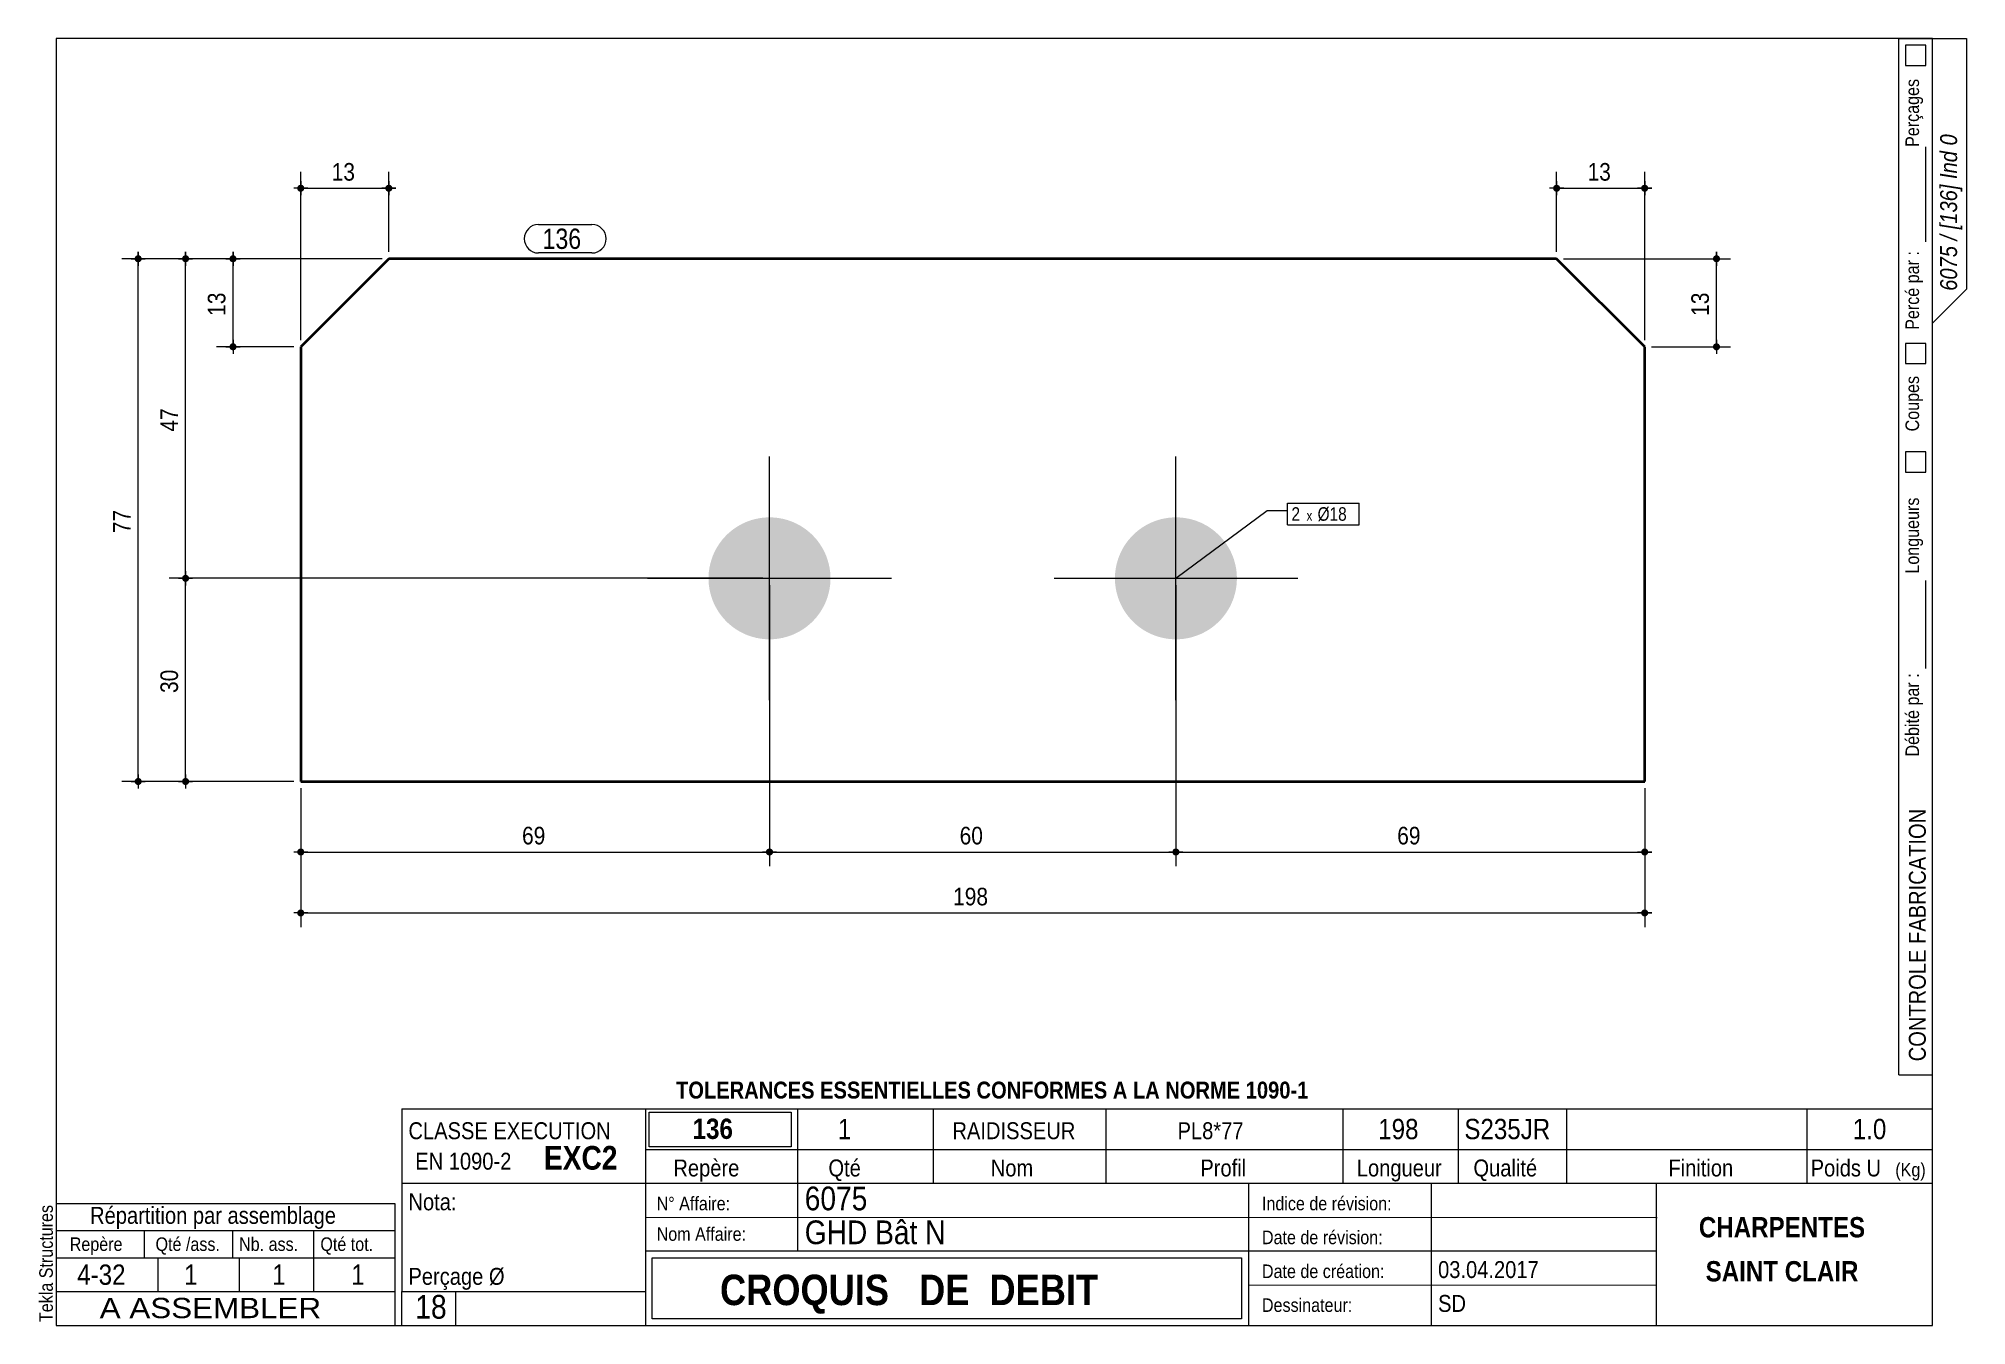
# Model space of a CAD drawing. Header units: millimetres. Extents: x 2 to 287, y 5 to 195.
import ezdxf

# ---------------------------------------------------------------- set-up
doc = ezdxf.new("R2010")
doc.units = ezdxf.units.MM
for name, color, linetype, lineweight in [('Autre type objet', 1, 'Continuous', 0), ('Boulon', 7, 'Continuous', 0), ('Cotation', 7, 'Continuous', 0), ('Désignation boulon', 3, 'Continuous', 0), ('Feuille dessin', 5, 'Continuous', 0), ('Piece', 2, 'Continuous', 0), ('Repère pièce', 3, 'Continuous', 0)]:
    doc.layers.add(name, color=color, linetype=linetype, lineweight=lineweight)
doc.styles.add('ARIAL', font='ARIAL.TTF')
doc.styles.add('ARIAL_BOLD', font='ARIALBD.TTF')
doc.styles.add('ARIAL_ITALIC', font='ARIALI.TTF')
doc.styles.add('ARIAL_NARROW', font='ARIAL.TTF')
doc.styles.add('COMIC_SANS_MS', font='COMIC.TTF')

# ---------------------------------------------------------------- blocks, each defined once
blk = doc.blocks.new('*A1')
at = {"layer": 'Boulon'}
for points in [[(119.3, 115.2), (119.3, 115.09), (119.29, 114.97), (119.29, 114.86), (119.28, 114.75), (119.28, 114.64), (119.27, 114.53), (119.26, 114.42), (119.25, 114.31), (119.23, 114.2), (119.22, 114.09), (119.2, 113.99), (119.19, 113.88), (119.17, 113.77), (119.15, 113.66), (119.13, 113.55), (119.1, 113.44), (119.08, 113.33), (119.06, 113.23), (119.03, 113.12), (119, 113.01), (118.97, 112.91), (118.94, 112.8), (118.91, 112.69), (118.88, 112.59), (118.85, 112.48), (118.81, 112.38), (118.77, 112.27), (118.74, 112.17), (118.7, 112.07), (118.66, 111.96), (118.61, 111.86), (118.57, 111.76), (118.53, 111.66), (118.48, 111.56), (118.44, 111.46), (118.39, 111.36), (118.34, 111.26), (118.29, 111.16), (118.24, 111.06), (118.18, 110.97), (118.13, 110.87), (118.08, 110.77), (118.02, 110.68), (117.96, 110.58), (117.9, 110.49), (117.84, 110.4), (117.78, 110.31), (117.72, 110.21), (117.66, 110.12), (117.59, 110.03), (117.53, 109.94), (117.46, 109.86), (117.4, 109.77), (117.33, 109.68), (117.26, 109.6), (117.19, 109.51), (117.11, 109.43), (117.04, 109.34), (116.97, 109.26), (116.89, 109.18), (116.82, 109.1), (116.74, 109.02), (116.66, 108.94), (116.59, 108.86), (116.51, 108.79), (116.43, 108.71), (116.34, 108.64), (116.26, 108.56), (116.18, 108.49), (116.09, 108.42), (116.01, 108.35), (115.92, 108.28), (115.84, 108.21), (115.75, 108.14), (115.66, 108.08), (115.57, 108.01), (115.48, 107.95), (115.39, 107.88), (115.3, 107.82), (115.21, 107.76), (115.11, 107.7), (115.02, 107.64), (114.93, 107.59), (114.83, 107.53), (114.74, 107.48), (114.64, 107.42), (114.54, 107.37), (114.44, 107.32), (114.35, 107.27), (114.25, 107.22), (114.15, 107.17), (114.05, 107.12), (113.95, 107.08), (113.85, 107.03), (113.74, 106.99), (113.64, 106.95), (113.54, 106.91), (113.44, 106.87), (113.33, 106.83), (113.23, 106.8), (113.12, 106.76), (113.02, 106.73), (112.91, 106.69), (112.81, 106.66), (112.7, 106.63), (112.59, 106.6), (112.49, 106.58), (112.38, 106.55), (112.27, 106.52), (112.16, 106.5), (112.06, 106.48), (111.95, 106.46), (111.84, 106.44), (111.73, 106.42), (111.62, 106.4), (111.51, 106.39), (111.4, 106.37), (111.29, 106.36), (111.18, 106.35), (111.07, 106.34), (110.96, 106.33), (110.85, 106.32), (110.74, 106.32), (110.63, 106.31), (110.52, 106.31), (110.41, 106.31), (110.3, 106.31), (110.19, 106.31), (110.08, 106.31), (109.97, 106.31), (109.86, 106.32), (109.75, 106.32), (109.64, 106.33), (109.53, 106.34), (109.42, 106.35), (109.31, 106.36), (109.2, 106.37), (109.09, 106.39), (108.98, 106.4), (108.87, 106.42), (108.76, 106.44), (108.65, 106.46), (108.54, 106.48), (108.44, 106.5), (108.33, 106.52), (108.22, 106.55), (108.11, 106.58), (108.01, 106.6), (107.9, 106.63), (107.79, 106.66), (107.69, 106.69), (107.58, 106.73), (107.48, 106.76), (107.37, 106.8), (107.27, 106.83), (107.16, 106.87), (107.06, 106.91), (106.96, 106.95), (106.86, 106.99), (106.75, 107.03), (106.65, 107.08), (106.55, 107.12), (106.45, 107.17), (106.35, 107.22), (106.25, 107.27), (106.16, 107.32), (106.06, 107.37), (105.96, 107.42), (105.86, 107.48), (105.77, 107.53), (105.67, 107.59), (105.58, 107.64), (105.49, 107.7), (105.39, 107.76), (105.3, 107.82), (105.21, 107.88), (105.12, 107.95), (105.03, 108.01), (104.94, 108.08), (104.85, 108.14), (104.76, 108.21), (104.68, 108.28), (104.59, 108.35), (104.51, 108.42), (104.42, 108.49), (104.34, 108.56), (104.26, 108.64), (104.17, 108.71), (104.09, 108.79), (104.01, 108.86), (103.94, 108.94), (103.86, 109.02), (103.78, 109.1), (103.71, 109.18), (103.63, 109.26), (103.56, 109.34), (103.49, 109.43), (103.41, 109.51), (103.34, 109.6), (103.27, 109.68), (103.2, 109.77), (103.14, 109.86), (103.07, 109.94), (103.01, 110.03), (102.94, 110.12), (102.88, 110.21), (102.82, 110.31), (102.76, 110.4), (102.7, 110.49), (102.64, 110.58), (102.58, 110.68), (102.52, 110.77), (102.47, 110.87), (102.42, 110.97), (102.36, 111.06), (102.31, 111.16), (102.26, 111.26), (102.21, 111.36), (102.16, 111.46), (102.12, 111.56), (102.07, 111.66), (102.03, 111.76), (101.99, 111.86), (101.94, 111.96), (101.9, 112.07), (101.86, 112.17), (101.83, 112.27), (101.79, 112.38), (101.75, 112.48), (101.72, 112.59), (101.69, 112.69), (101.66, 112.8), (101.63, 112.91), (101.6, 113.01), (101.57, 113.12), (101.54, 113.23), (101.52, 113.33), (101.5, 113.44), (101.47, 113.55), (101.45, 113.66), (101.43, 113.77), (101.41, 113.88), (101.4, 113.99), (101.38, 114.09), (101.37, 114.2), (101.35, 114.31), (101.34, 114.42), (101.33, 114.53), (101.32, 114.64), (101.32, 114.75), (101.31, 114.86), (101.31, 114.97), (101.3, 115.09), (101.3, 115.2), (101.3, 115.31), (101.3, 115.42), (101.3, 115.53), (101.31, 115.64), (101.31, 115.75), (101.32, 115.86), (101.32, 115.97), (101.33, 116.08), (101.34, 116.19), (101.35, 116.3), (101.37, 116.41), (101.38, 116.52), (101.4, 116.63), (101.41, 116.74), (101.43, 116.84), (101.45, 116.95), (101.47, 117.06), (101.5, 117.17), (101.52, 117.28), (101.54, 117.39), (101.57, 117.49), (101.6, 117.6), (101.63, 117.71), (101.66, 117.81), (101.69, 117.92), (101.72, 118.02), (101.75, 118.13), (101.79, 118.23), (101.83, 118.34), (101.86, 118.44), (101.9, 118.55), (101.94, 118.65), (101.99, 118.75), (102.03, 118.85), (102.07, 118.95), (102.12, 119.05), (102.16, 119.15), (102.21, 119.25), (102.26, 119.35), (102.31, 119.45), (102.36, 119.55), (102.42, 119.65), (102.47, 119.74), (102.52, 119.84), (102.58, 119.93), (102.64, 120.03), (102.7, 120.12), (102.76, 120.21), (102.82, 120.31), (102.88, 120.4), (102.94, 120.49), (103.01, 120.58), (103.07, 120.67), (103.14, 120.76), (103.2, 120.84), (103.27, 120.93), (103.34, 121.02), (103.41, 121.1), (103.49, 121.18), (103.56, 121.27), (103.63, 121.35), (103.71, 121.43), (103.78, 121.51), (103.86, 121.59), (103.94, 121.67), (104.01, 121.75), (104.09, 121.82), (104.17, 121.9), (104.26, 121.97), (104.34, 122.05), (104.42, 122.12), (104.51, 122.19), (104.59, 122.26), (104.68, 122.33), (104.76, 122.4), (104.85, 122.47), (104.94, 122.53), (105.03, 122.6), (105.12, 122.66), (105.21, 122.73), (105.3, 122.79), (105.39, 122.85), (105.49, 122.91), (105.58, 122.97), (105.67, 123.03), (105.77, 123.08), (105.86, 123.14), (105.96, 123.19), (106.06, 123.24), (106.16, 123.29), (106.25, 123.35), (106.35, 123.39), (106.45, 123.44), (106.55, 123.49), (106.65, 123.53), (106.75, 123.58), (106.86, 123.62), (106.96, 123.66), (107.06, 123.7), (107.16, 123.74), (107.27, 123.78), (107.37, 123.82), (107.48, 123.85), (107.58, 123.89), (107.69, 123.92), (107.79, 123.95), (107.9, 123.98), (108.01, 124.01), (108.11, 124.04), (108.22, 124.06), (108.33, 124.09), (108.44, 124.11), (108.54, 124.13), (108.65, 124.15), (108.76, 124.17), (108.87, 124.19), (108.98, 124.21), (109.09, 124.22), (109.2, 124.24), (109.31, 124.25), (109.42, 124.26), (109.53, 124.27), (109.64, 124.28), (109.75, 124.29), (109.86, 124.3), (109.97, 124.3), (110.08, 124.3), (110.19, 124.31), (110.3, 124.31), (110.41, 124.31), (110.52, 124.3), (110.63, 124.3), (110.74, 124.3), (110.85, 124.29), (110.96, 124.28), (111.07, 124.27), (111.18, 124.26), (111.29, 124.25), (111.4, 124.24), (111.51, 124.22), (111.62, 124.21), (111.73, 124.19), (111.84, 124.17), (111.95, 124.15), (112.06, 124.13), (112.16, 124.11), (112.27, 124.09), (112.38, 124.06), (112.49, 124.04), (112.59, 124.01), (112.7, 123.98), (112.81, 123.95), (112.91, 123.92), (113.02, 123.89), (113.12, 123.85), (113.23, 123.82), (113.33, 123.78), (113.44, 123.74), (113.54, 123.7), (113.64, 123.66), (113.74, 123.62), (113.85, 123.58), (113.95, 123.53), (114.05, 123.49), (114.15, 123.44), (114.25, 123.39), (114.35, 123.35), (114.44, 123.29), (114.54, 123.24), (114.64, 123.19), (114.74, 123.14), (114.83, 123.08), (114.93, 123.03), (115.02, 122.97), (115.11, 122.91), (115.21, 122.85), (115.3, 122.79), (115.39, 122.73), (115.48, 122.66), (115.57, 122.6), (115.66, 122.53), (115.75, 122.47), (115.84, 122.4), (115.92, 122.33), (116.01, 122.26), (116.09, 122.19), (116.18, 122.12), (116.26, 122.05), (116.34, 121.97), (116.43, 121.9), (116.51, 121.82), (116.59, 121.75), (116.66, 121.67), (116.74, 121.59), (116.82, 121.51), (116.89, 121.43), (116.97, 121.35), (117.04, 121.27), (117.11, 121.18), (117.19, 121.1), (117.26, 121.02), (117.33, 120.93), (117.4, 120.84), (117.46, 120.76), (117.53, 120.67), (117.59, 120.58), (117.66, 120.49), (117.72, 120.4), (117.78, 120.31), (117.84, 120.21), (117.9, 120.12), (117.96, 120.03), (118.02, 119.93), (118.08, 119.84), (118.13, 119.74), (118.18, 119.65), (118.24, 119.55), (118.29, 119.45), (118.34, 119.35), (118.39, 119.25), (118.44, 119.15), (118.48, 119.05), (118.53, 118.95), (118.57, 118.85), (118.61, 118.75), (118.66, 118.65), (118.7, 118.55), (118.74, 118.44), (118.77, 118.34), (118.81, 118.23), (118.85, 118.13), (118.88, 118.02), (118.91, 117.92), (118.94, 117.81), (118.97, 117.71), (119, 117.6), (119.03, 117.49), (119.06, 117.39), (119.08, 117.28), (119.1, 117.17), (119.13, 117.06), (119.15, 116.95), (119.17, 116.84), (119.19, 116.74), (119.2, 116.63), (119.22, 116.52), (119.23, 116.41), (119.25, 116.3), (119.26, 116.19), (119.27, 116.08), (119.28, 115.97), (119.28, 115.86), (119.29, 115.75), (119.29, 115.64), (119.3, 115.53), (119.3, 115.42), (119.3, 115.31)], [(179.3, 115.2), (179.3, 115.09), (179.29, 114.97), (179.29, 114.86), (179.28, 114.75), (179.28, 114.64), (179.27, 114.53), (179.26, 114.42), (179.25, 114.31), (179.23, 114.2), (179.22, 114.09), (179.2, 113.99), (179.19, 113.88), (179.17, 113.77), (179.15, 113.66), (179.13, 113.55), (179.1, 113.44), (179.08, 113.33), (179.06, 113.23), (179.03, 113.12), (179, 113.01), (178.97, 112.91), (178.94, 112.8), (178.91, 112.69), (178.88, 112.59), (178.85, 112.48), (178.81, 112.38), (178.77, 112.27), (178.74, 112.17), (178.7, 112.07), (178.66, 111.96), (178.61, 111.86), (178.57, 111.76), (178.53, 111.66), (178.48, 111.56), (178.44, 111.46), (178.39, 111.36), (178.34, 111.26), (178.29, 111.16), (178.24, 111.06), (178.18, 110.97), (178.13, 110.87), (178.08, 110.77), (178.02, 110.68), (177.96, 110.58), (177.9, 110.49), (177.84, 110.4), (177.78, 110.31), (177.72, 110.21), (177.66, 110.12), (177.59, 110.03), (177.53, 109.94), (177.46, 109.86), (177.4, 109.77), (177.33, 109.68), (177.26, 109.6), (177.19, 109.51), (177.11, 109.43), (177.04, 109.34), (176.97, 109.26), (176.89, 109.18), (176.82, 109.1), (176.74, 109.02), (176.66, 108.94), (176.59, 108.86), (176.51, 108.79), (176.43, 108.71), (176.34, 108.64), (176.26, 108.56), (176.18, 108.49), (176.09, 108.42), (176.01, 108.35), (175.92, 108.28), (175.84, 108.21), (175.75, 108.14), (175.66, 108.08), (175.57, 108.01), (175.48, 107.95), (175.39, 107.88), (175.3, 107.82), (175.21, 107.76), (175.11, 107.7), (175.02, 107.64), (174.93, 107.59), (174.83, 107.53), (174.74, 107.48), (174.64, 107.42), (174.54, 107.37), (174.44, 107.32), (174.35, 107.27), (174.25, 107.22), (174.15, 107.17), (174.05, 107.12), (173.95, 107.08), (173.85, 107.03), (173.74, 106.99), (173.64, 106.95), (173.54, 106.91), (173.44, 106.87), (173.33, 106.83), (173.23, 106.8), (173.12, 106.76), (173.02, 106.73), (172.91, 106.69), (172.81, 106.66), (172.7, 106.63), (172.59, 106.6), (172.49, 106.58), (172.38, 106.55), (172.27, 106.52), (172.16, 106.5), (172.06, 106.48), (171.95, 106.46), (171.84, 106.44), (171.73, 106.42), (171.62, 106.4), (171.51, 106.39), (171.4, 106.37), (171.29, 106.36), (171.18, 106.35), (171.07, 106.34), (170.96, 106.33), (170.85, 106.32), (170.74, 106.32), (170.63, 106.31), (170.52, 106.31), (170.41, 106.31), (170.3, 106.31), (170.19, 106.31), (170.08, 106.31), (169.97, 106.31), (169.86, 106.32), (169.75, 106.32), (169.64, 106.33), (169.53, 106.34), (169.42, 106.35), (169.31, 106.36), (169.2, 106.37), (169.09, 106.39), (168.98, 106.4), (168.87, 106.42), (168.76, 106.44), (168.65, 106.46), (168.54, 106.48), (168.44, 106.5), (168.33, 106.52), (168.22, 106.55), (168.11, 106.58), (168.01, 106.6), (167.9, 106.63), (167.79, 106.66), (167.69, 106.69), (167.58, 106.73), (167.48, 106.76), (167.37, 106.8), (167.27, 106.83), (167.16, 106.87), (167.06, 106.91), (166.96, 106.95), (166.86, 106.99), (166.75, 107.03), (166.65, 107.08), (166.55, 107.12), (166.45, 107.17), (166.35, 107.22), (166.25, 107.27), (166.16, 107.32), (166.06, 107.37), (165.96, 107.42), (165.86, 107.48), (165.77, 107.53), (165.67, 107.59), (165.58, 107.64), (165.49, 107.7), (165.39, 107.76), (165.3, 107.82), (165.21, 107.88), (165.12, 107.95), (165.03, 108.01), (164.94, 108.08), (164.85, 108.14), (164.76, 108.21), (164.68, 108.28), (164.59, 108.35), (164.51, 108.42), (164.42, 108.49), (164.34, 108.56), (164.26, 108.64), (164.17, 108.71), (164.09, 108.79), (164.01, 108.86), (163.94, 108.94), (163.86, 109.02), (163.78, 109.1), (163.71, 109.18), (163.63, 109.26), (163.56, 109.34), (163.49, 109.43), (163.41, 109.51), (163.34, 109.6), (163.27, 109.68), (163.2, 109.77), (163.14, 109.86), (163.07, 109.94), (163.01, 110.03), (162.94, 110.12), (162.88, 110.21), (162.82, 110.31), (162.76, 110.4), (162.7, 110.49), (162.64, 110.58), (162.58, 110.68), (162.52, 110.77), (162.47, 110.87), (162.42, 110.97), (162.36, 111.06), (162.31, 111.16), (162.26, 111.26), (162.21, 111.36), (162.16, 111.46), (162.12, 111.56), (162.07, 111.66), (162.03, 111.76), (161.99, 111.86), (161.94, 111.96), (161.9, 112.07), (161.86, 112.17), (161.83, 112.27), (161.79, 112.38), (161.75, 112.48), (161.72, 112.59), (161.69, 112.69), (161.66, 112.8), (161.63, 112.91), (161.6, 113.01), (161.57, 113.12), (161.54, 113.23), (161.52, 113.33), (161.5, 113.44), (161.47, 113.55), (161.45, 113.66), (161.43, 113.77), (161.41, 113.88), (161.4, 113.99), (161.38, 114.09), (161.37, 114.2), (161.35, 114.31), (161.34, 114.42), (161.33, 114.53), (161.32, 114.64), (161.32, 114.75), (161.31, 114.86), (161.31, 114.97), (161.3, 115.09), (161.3, 115.2), (161.3, 115.31), (161.3, 115.42), (161.3, 115.53), (161.31, 115.64), (161.31, 115.75), (161.32, 115.86), (161.32, 115.97), (161.33, 116.08), (161.34, 116.19), (161.35, 116.3), (161.37, 116.41), (161.38, 116.52), (161.4, 116.63), (161.41, 116.74), (161.43, 116.84), (161.45, 116.95), (161.47, 117.06), (161.5, 117.17), (161.52, 117.28), (161.54, 117.39), (161.57, 117.49), (161.6, 117.6), (161.63, 117.71), (161.66, 117.81), (161.69, 117.92), (161.72, 118.02), (161.75, 118.13), (161.79, 118.23), (161.83, 118.34), (161.86, 118.44), (161.9, 118.55), (161.94, 118.65), (161.99, 118.75), (162.03, 118.85), (162.07, 118.95), (162.12, 119.05), (162.16, 119.15), (162.21, 119.25), (162.26, 119.35), (162.31, 119.45), (162.36, 119.55), (162.42, 119.65), (162.47, 119.74), (162.52, 119.84), (162.58, 119.93), (162.64, 120.03), (162.7, 120.12), (162.76, 120.21), (162.82, 120.31), (162.88, 120.4), (162.94, 120.49), (163.01, 120.58), (163.07, 120.67), (163.14, 120.76), (163.2, 120.84), (163.27, 120.93), (163.34, 121.02), (163.41, 121.1), (163.49, 121.18), (163.56, 121.27), (163.63, 121.35), (163.71, 121.43), (163.78, 121.51), (163.86, 121.59), (163.94, 121.67), (164.01, 121.75), (164.09, 121.82), (164.17, 121.9), (164.26, 121.97), (164.34, 122.05), (164.42, 122.12), (164.51, 122.19), (164.59, 122.26), (164.68, 122.33), (164.76, 122.4), (164.85, 122.47), (164.94, 122.53), (165.03, 122.6), (165.12, 122.66), (165.21, 122.73), (165.3, 122.79), (165.39, 122.85), (165.49, 122.91), (165.58, 122.97), (165.67, 123.03), (165.77, 123.08), (165.86, 123.14), (165.96, 123.19), (166.06, 123.24), (166.16, 123.29), (166.25, 123.35), (166.35, 123.39), (166.45, 123.44), (166.55, 123.49), (166.65, 123.53), (166.75, 123.58), (166.86, 123.62), (166.96, 123.66), (167.06, 123.7), (167.16, 123.74), (167.27, 123.78), (167.37, 123.82), (167.48, 123.85), (167.58, 123.89), (167.69, 123.92), (167.79, 123.95), (167.9, 123.98), (168.01, 124.01), (168.11, 124.04), (168.22, 124.06), (168.33, 124.09), (168.44, 124.11), (168.54, 124.13), (168.65, 124.15), (168.76, 124.17), (168.87, 124.19), (168.98, 124.21), (169.09, 124.22), (169.2, 124.24), (169.31, 124.25), (169.42, 124.26), (169.53, 124.27), (169.64, 124.28), (169.75, 124.29), (169.86, 124.3), (169.97, 124.3), (170.08, 124.3), (170.19, 124.31), (170.3, 124.31), (170.41, 124.31), (170.52, 124.3), (170.63, 124.3), (170.74, 124.3), (170.85, 124.29), (170.96, 124.28), (171.07, 124.27), (171.18, 124.26), (171.29, 124.25), (171.4, 124.24), (171.51, 124.22), (171.62, 124.21), (171.73, 124.19), (171.84, 124.17), (171.95, 124.15), (172.06, 124.13), (172.16, 124.11), (172.27, 124.09), (172.38, 124.06), (172.49, 124.04), (172.59, 124.01), (172.7, 123.98), (172.81, 123.95), (172.91, 123.92), (173.02, 123.89), (173.12, 123.85), (173.23, 123.82), (173.33, 123.78), (173.44, 123.74), (173.54, 123.7), (173.64, 123.66), (173.74, 123.62), (173.85, 123.58), (173.95, 123.53), (174.05, 123.49), (174.15, 123.44), (174.25, 123.39), (174.35, 123.35), (174.44, 123.29), (174.54, 123.24), (174.64, 123.19), (174.74, 123.14), (174.83, 123.08), (174.93, 123.03), (175.02, 122.97), (175.11, 122.91), (175.21, 122.85), (175.3, 122.79), (175.39, 122.73), (175.48, 122.66), (175.57, 122.6), (175.66, 122.53), (175.75, 122.47), (175.84, 122.4), (175.92, 122.33), (176.01, 122.26), (176.09, 122.19), (176.18, 122.12), (176.26, 122.05), (176.34, 121.97), (176.43, 121.9), (176.51, 121.82), (176.59, 121.75), (176.66, 121.67), (176.74, 121.59), (176.82, 121.51), (176.89, 121.43), (176.97, 121.35), (177.04, 121.27), (177.11, 121.18), (177.19, 121.1), (177.26, 121.02), (177.33, 120.93), (177.4, 120.84), (177.46, 120.76), (177.53, 120.67), (177.59, 120.58), (177.66, 120.49), (177.72, 120.4), (177.78, 120.31), (177.84, 120.21), (177.9, 120.12), (177.96, 120.03), (178.02, 119.93), (178.08, 119.84), (178.13, 119.74), (178.18, 119.65), (178.24, 119.55), (178.29, 119.45), (178.34, 119.35), (178.39, 119.25), (178.44, 119.15), (178.48, 119.05), (178.53, 118.95), (178.57, 118.85), (178.61, 118.75), (178.66, 118.65), (178.7, 118.55), (178.74, 118.44), (178.77, 118.34), (178.81, 118.23), (178.85, 118.13), (178.88, 118.02), (178.91, 117.92), (178.94, 117.81), (178.97, 117.71), (179, 117.6), (179.03, 117.49), (179.06, 117.39), (179.08, 117.28), (179.1, 117.17), (179.13, 117.06), (179.15, 116.95), (179.17, 116.84), (179.19, 116.74), (179.2, 116.63), (179.22, 116.52), (179.23, 116.41), (179.25, 116.3), (179.26, 116.19), (179.27, 116.08), (179.28, 115.97), (179.28, 115.86), (179.29, 115.75), (179.29, 115.64), (179.3, 115.53), (179.3, 115.42), (179.3, 115.31)]]:
    blk.add_hatch(color=256, dxfattribs=at).paths.add_polyline_path(points, flags=17)
at = {"layer": 'Boulon', "linetype": 'Continuous', "lineweight": 0}
for p, q in [((110.3, 97.31), (110.3, 133.31)), ((170.3, 97.31), (170.3, 133.31)), ((92.3, 115.31), (128.3, 115.31)), ((152.3, 115.31), (188.3, 115.31))]:
    blk.add_line(p, q, dxfattribs=at)
blk = doc.blocks.new('*A2')
at = {"layer": 'Piece', "color": 2, "linetype": 'Continuous', "lineweight": 40}
for p, q in [((54.1, 162.49), (41.1, 149.49)), ((226.499994, 162.49), (54.1, 162.49)), ((239.499994, 149.49), (226.499994, 162.49)), ((41.1, 149.49), (41.1, 85.31)), ((239.499994, 85.31), (239.499994, 149.49)), ((41.1, 85.31), (239.499994, 85.31))]:
    blk.add_line(p, q, dxfattribs=at)
blk = doc.blocks.new('*A3')
at = {"layer": 'Feuille dessin', "linetype": 'Continuous', "lineweight": 0}
for p, q in [((282, 195), (5, 195)), ((5, 195), (5, 5)), ((282, 5), (282, 195)), ((5, 5), (282, 5))]:
    blk.add_line(p, q, dxfattribs=at)
at = {"layer": 'Feuille dessin', "style": 'ARIAL', "width": 0.85}
blk.add_text('Tekla Structures', height=2, rotation=90, dxfattribs=at).set_placement((4.5, 5.5))
blk = doc.blocks.new('*A4')
at = {"layer": 'Autre type objet', "linetype": 'Continuous', "lineweight": 0}
for p, q in [((56, 37), (92, 37)), ((56, 37), (56, 10)), ((92, 37), (92, 10)), ((56, 26), (92, 26)), ((56, 10), (92, 10)), ((56, 5), (56, 10)), ((64, 5), (64, 10)), ((56, 5), (64, 5))]:
    blk.add_line(p, q, dxfattribs=at)
at = {"layer": 'Autre type objet', "width": 0.85}
for s, height, style, p in [('CLASSE EXECUTION', 2.5, 'ARIAL', (57, 32.5)), ('EXC2', 3.5, 'ARIAL_BOLD', (77, 28)), ('EN 1090-2', 2.5, 'ARIAL', (58, 28)), ('Nota:', 2.5, 'ARIAL', (57, 22)), ('Perçage Ø', 2.5, 'ARIAL', (57, 11)), ('18', 3.5, 'ARIAL_NARROW', (58.014234, 6))]:
    blk.add_text(s, height=height, dxfattribs=dict(at, style=style)).set_placement(p)
blk = doc.blocks.new('*A5')
at = {"layer": 'Autre type objet', "linetype": 'Continuous', "lineweight": 0}
for p, q in [((5, 23), (55, 23)), ((5, 23), (5, 15)), ((55, 23), (55, 15)), ((5, 19), (55, 19)), ((18, 19), (18, 15)), ((31, 19), (31, 15)), ((43, 19), (43, 15)), ((5, 15), (55, 15)), ((5, 15), (5, 10)), ((20, 15), (20, 10)), ((32, 15), (32, 10)), ((43, 15), (43, 10)), ((55, 15), (55, 10)), ((5, 10), (55, 10))]:
    blk.add_line(p, q, dxfattribs=at)
at = {"layer": 'Autre type objet', "style": 'ARIAL', "width": 0.85}
for s, height, p in [('Répartition par assemblage', 2.5, (10, 20)), ('Repère', 2, (7, 16)), ('Qté /ass.', 2, (19.663086, 16)), ('Nb. ass.', 2, (32, 16)), ('Qté tot.', 2, (44, 16)), ('4-32', 3, (8.103027, 11)), ('1', 3, (23.885986, 11)), ('1', 3, (36.889404, 11)), ('1', 3, (48.551514, 11))]:
    blk.add_text(s, height=height, dxfattribs=at).set_placement(p)
blk = doc.blocks.new('*A6')
at = {"layer": 'Autre type objet', "linetype": 'Continuous', "lineweight": 0}
for p, q in [((277, 42), (277, 195)), ((277, 195), (287, 195)), ((278, 194), (278, 191)), ((281, 194), (278, 194)), ((281, 191), (281, 194)), ((282, 42), (282, 195)), ((287, 195), (287, 158)), ((278, 191), (281, 191)), ((281, 165), (281, 179)), ((287, 158), (282, 153)), ((278, 150), (278, 147)), ((281, 150), (278, 150)), ((281, 147), (281, 150)), ((278, 147), (281, 147)), ((278, 134), (278, 131)), ((281, 134), (278, 134)), ((281, 131), (281, 134)), ((278, 131), (281, 131)), ((281, 102), (281, 115)), ((277, 42), (282, 42))]:
    blk.add_line(p, q, dxfattribs=at)
at = {"layer": 'Autre type objet', "width": 0.85}
for s, height, style, p in [('Perçages', 2, 'ARIAL', (280, 179)), ('6075 / [136] Ind 0', 2.5, 'ARIAL_ITALIC', (285.619109, 157.760245)), ('Percé par :', 2, 'ARIAL', (280, 152)), ('Coupes', 2, 'ARIAL', (280, 137)), ('Longueurs', 2, 'ARIAL', (280, 116)), ('Débité par :', 2, 'ARIAL', (280, 89)), ('CONTROLE FABRICATION', 2.5, 'ARIAL', (281, 44))]:
    blk.add_text(s, height=height, rotation=90, dxfattribs=dict(at, style=style)).set_placement(p)
blk = doc.blocks.new('*A7')
at = {"layer": 'Autre type objet', "linetype": 'Continuous', "lineweight": 0}
for p, q in [((92, 37), (282, 37)), ((92, 37), (92, 31)), ((114.5, 31), (114.5, 37)), ((134.5, 31), (134.5, 37)), ((160, 31), (160, 37)), ((195, 31), (195, 37)), ((212, 31), (212, 37)), ((228, 31), (228, 37)), ((263.5, 31), (263.5, 37)), ((282, 31), (282, 37)), ((92.51953, 36.5), (113.5, 36.5)), ((92.51953, 31.394341), (92.51953, 36.5)), ((113.5, 36.5), (113.5, 31.394341)), ((113.5, 31.394341), (92.51953, 31.394341)), ((92, 31), (282, 31)), ((92, 31), (92, 5)), ((114.5, 16), (114.5, 31)), ((134.5, 26), (134.5, 31)), ((160, 26), (160, 31)), ((195, 26), (195, 31)), ((212, 26), (212, 31)), ((228, 26), (228, 31)), ((263.5, 26), (263.5, 31)), ((282, 5), (282, 31)), ((92, 26), (282, 26)), ((181, 26), (181, 5)), ((208, 26), (208, 5)), ((241.262466, 5), (241.262466, 26)), ((92, 21), (241.327069, 20.935451)), ((92, 16), (181, 16)), ((93, 15), (180, 15)), ((93, 6), (93, 15)), ((180, 15), (180, 6)), ((181, 16), (241.297815, 16.021151)), ((181, 11), (241.217807, 10.969512)), ((180, 6), (93, 6)), ((92, 5), (282, 5))]:
    blk.add_line(p, q, dxfattribs=at)
at = {"layer": 'Autre type objet', "width": 0.85}
for s, height, style, p in [('TOLERANCES ESSENTIELLES CONFORMES A LA NORME 1090-1', 2.5, 'ARIAL_BOLD', (96.5, 38.5)), ('136', 3, 'ARIAL_BOLD', (98.951496, 32.540141)), ('1', 3, 'ARIAL', (120.389893, 32.5)), ('RAIDISSEUR', 2.5, 'ARIAL', (137.30835, 32.5)), ('PL8*77', 2.5, 'ARIAL', (170.537964, 32.5)), ('198', 3, 'ARIAL', (200.165771, 32.5)), ('S235JR', 3, 'ARIAL', (212.880127, 32.5)), ('1.0', 3, 'ARIAL', (270.222412, 32.5)), ('Repère', 2.5, 'ARIAL', (96.112978, 27)), ('Qté', 2.5, 'ARIAL', (119, 27)), ('Nom', 2.5, 'ARIAL', (142.961426, 27)), ('Profil', 2.5, 'ARIAL', (173.903564, 27)), ('Longueur', 2.5, 'ARIAL', (197, 27)), ('Qualité', 2.5, 'ARIAL', (214.218018, 27)), ('Finition', 2.5, 'ARIAL', (243, 27)), ('Poids U', 2.5, 'ARIAL', (264, 27)), ('(Kg)', 2, 'ARIAL', (276.5, 27)), ('N° Affaire:', 2, 'ARIAL', (93.640566, 22)), ('6075', 3.5, 'ARIAL', (115.5, 22)), ('Indice de révision:', 2, 'ARIAL', (183, 22)), ('GHD Bât N', 3.5, 'ARIAL', (115.5, 17)), ('CHARPENTES', 3, 'ARIAL_BOLD', (247.5, 18)), ('Nom Affaire:', 2, 'ARIAL', (93.640566, 17.5)), ('Date de révision:', 2, 'ARIAL', (183, 17)), ('03.04.2017', 2.5, 'ARIAL', (209, 12)), ('SAINT CLAIR', 3, 'ARIAL_BOLD', (248.5, 11.5)), ('CROQUIS   DE  DEBIT', 4.5, 'ARIAL_BOLD', (103, 8)), ('Date de création:', 2, 'ARIAL', (183, 12)), ('Dessinateur:', 2, 'ARIAL', (183, 7)), ('SD', 2.5, 'ARIAL', (209, 7))]:
    blk.add_text(s, height=height, dxfattribs=dict(at, style=style)).set_placement(p)
blk = doc.blocks.new('*A8')
at = {"layer": 'Autre type objet', "linetype": 'Continuous', "lineweight": 0}
for p, q in [((5, 10), (55, 10)), ((5, 10), (5, 5)), ((55, 10), (55, 5)), ((5, 5), (55, 5))]:
    blk.add_line(p, q, dxfattribs=at)
at = {"layer": 'Autre type objet', "style": 'ARIAL', "width": 1.105}
blk.add_text('A ASSEMBLER', height=3, dxfattribs=at).set_placement((11.423651, 6.073465))
blk = doc.blocks.new('*A9')
at = {"layer": 'Cotation'}
for points in [[(17.07, 161.97), (17.05, 161.97), (17.02, 161.98), (17, 161.98), (16.97, 161.99), (16.95, 161.99), (16.92, 162), (16.9, 162.01), (16.88, 162.02), (16.85, 162.03), (16.83, 162.04), (16.81, 162.06), (16.79, 162.07), (16.77, 162.09), (16.75, 162.1), (16.73, 162.12), (16.71, 162.14), (16.7, 162.16), (16.68, 162.18), (16.67, 162.2), (16.65, 162.22), (16.64, 162.24), (16.63, 162.27), (16.62, 162.29), (16.61, 162.31), (16.6, 162.34), (16.6, 162.36), (16.59, 162.39), (16.59, 162.41), (16.58, 162.44), (16.58, 162.46), (16.58, 162.49), (16.58, 162.52), (16.58, 162.54), (16.59, 162.57), (16.59, 162.59), (16.6, 162.62), (16.6, 162.64), (16.61, 162.67), (16.62, 162.69), (16.63, 162.71), (16.64, 162.74), (16.65, 162.76), (16.67, 162.78), (16.68, 162.8), (16.7, 162.82), (16.71, 162.84), (16.73, 162.86), (16.75, 162.88), (16.77, 162.89), (16.79, 162.91), (16.81, 162.92), (16.83, 162.94), (16.85, 162.95), (16.88, 162.96), (16.9, 162.97), (16.92, 162.98), (16.95, 162.99), (16.97, 162.99), (17, 163), (17.02, 163), (17.05, 163.01), (17.07, 163.01), (17.1, 163.01), (17.13, 163.01), (17.15, 163.01), (17.18, 163), (17.2, 163), (17.23, 162.99), (17.25, 162.99), (17.28, 162.98), (17.3, 162.97), (17.32, 162.96), (17.35, 162.95), (17.37, 162.94), (17.39, 162.92), (17.41, 162.91), (17.43, 162.89), (17.45, 162.88), (17.47, 162.86), (17.49, 162.84), (17.5, 162.82), (17.52, 162.8), (17.53, 162.78), (17.55, 162.76), (17.56, 162.74), (17.57, 162.71), (17.58, 162.69), (17.59, 162.67), (17.6, 162.64), (17.6, 162.62), (17.61, 162.59), (17.61, 162.57), (17.62, 162.54), (17.62, 162.52), (17.62, 162.49), (17.62, 162.46), (17.62, 162.44), (17.61, 162.41), (17.61, 162.39), (17.6, 162.36), (17.6, 162.34), (17.59, 162.31), (17.58, 162.29), (17.57, 162.27), (17.56, 162.24), (17.55, 162.22), (17.53, 162.2), (17.52, 162.18), (17.5, 162.16), (17.49, 162.14), (17.47, 162.12), (17.45, 162.1), (17.43, 162.09), (17.41, 162.07), (17.39, 162.06), (17.37, 162.04), (17.35, 162.03), (17.32, 162.02), (17.3, 162.01), (17.28, 162), (17.25, 161.99), (17.23, 161.99), (17.2, 161.98), (17.18, 161.98), (17.15, 161.97), (17.13, 161.97), (17.1, 161.97)], [(17.07, 84.79), (17.05, 84.79), (17.02, 84.8), (17, 84.8), (16.97, 84.81), (16.95, 84.81), (16.92, 84.82), (16.9, 84.83), (16.88, 84.84), (16.85, 84.85), (16.83, 84.86), (16.81, 84.88), (16.79, 84.89), (16.77, 84.91), (16.75, 84.92), (16.73, 84.94), (16.71, 84.96), (16.7, 84.98), (16.68, 85), (16.67, 85.02), (16.65, 85.04), (16.64, 85.06), (16.63, 85.09), (16.62, 85.11), (16.61, 85.13), (16.6, 85.16), (16.6, 85.18), (16.59, 85.21), (16.59, 85.23), (16.58, 85.26), (16.58, 85.28), (16.58, 85.31), (16.58, 85.34), (16.58, 85.36), (16.59, 85.39), (16.59, 85.41), (16.6, 85.44), (16.6, 85.46), (16.61, 85.49), (16.62, 85.51), (16.63, 85.53), (16.64, 85.56), (16.65, 85.58), (16.67, 85.6), (16.68, 85.62), (16.7, 85.64), (16.71, 85.66), (16.73, 85.68), (16.75, 85.7), (16.77, 85.71), (16.79, 85.73), (16.81, 85.74), (16.83, 85.76), (16.85, 85.77), (16.88, 85.78), (16.9, 85.79), (16.92, 85.8), (16.95, 85.81), (16.97, 85.81), (17, 85.82), (17.02, 85.82), (17.05, 85.83), (17.07, 85.83), (17.1, 85.83), (17.13, 85.83), (17.15, 85.83), (17.18, 85.82), (17.2, 85.82), (17.23, 85.81), (17.25, 85.81), (17.28, 85.8), (17.3, 85.79), (17.32, 85.78), (17.35, 85.77), (17.37, 85.76), (17.39, 85.74), (17.41, 85.73), (17.43, 85.71), (17.45, 85.7), (17.47, 85.68), (17.49, 85.66), (17.5, 85.64), (17.52, 85.62), (17.53, 85.6), (17.55, 85.58), (17.56, 85.56), (17.57, 85.53), (17.58, 85.51), (17.59, 85.49), (17.6, 85.46), (17.6, 85.44), (17.61, 85.41), (17.61, 85.39), (17.62, 85.36), (17.62, 85.34), (17.62, 85.31), (17.62, 85.28), (17.62, 85.26), (17.61, 85.23), (17.61, 85.21), (17.6, 85.18), (17.6, 85.16), (17.59, 85.13), (17.58, 85.11), (17.57, 85.09), (17.56, 85.06), (17.55, 85.04), (17.53, 85.02), (17.52, 85), (17.5, 84.98), (17.49, 84.96), (17.47, 84.94), (17.45, 84.92), (17.43, 84.91), (17.41, 84.89), (17.39, 84.88), (17.37, 84.86), (17.35, 84.85), (17.32, 84.84), (17.3, 84.83), (17.28, 84.82), (17.25, 84.81), (17.23, 84.81), (17.2, 84.8), (17.18, 84.8), (17.15, 84.79), (17.13, 84.79), (17.1, 84.79)]]:
    blk.add_hatch(color=256, dxfattribs=at).paths.add_polyline_path(points, flags=17)
at = {"layer": 'Cotation', "linetype": 'Continuous', "lineweight": 0}
for p, q in [((53.1, 162.49), (14.68, 162.49)), ((16.06, 162.49), (18.14, 162.49)), ((17.1, 163.53), (17.1, 161.45)), ((17.1, 162.49), (17.1, 163.53)), ((17.1, 85.31), (17.1, 162.49)), ((17.1, 86.35), (17.1, 84.27)), ((40.1, 85.31), (14.68, 85.31)), ((16.06, 85.31), (18.14, 85.31)), ((17.1, 85.31), (17.1, 84.27))]:
    blk.add_line(p, q, dxfattribs=at)
at = {"layer": 'Cotation'}
for p in [(17.1, 162.49), (17.1, 85.31)]:
    blk.add_point(p, dxfattribs=at)
at = {"layer": 'Cotation', "style": 'ARIAL', "width": 0.85}
blk.add_text('77', height=2.6, rotation=90.0002, dxfattribs=at).set_placement((15.98, 121.97))
blk = doc.blocks.new('*A10')
at = {"layer": 'Cotation'}
for points in [[(250.07, 161.97), (250.05, 161.97), (250.02, 161.98), (250, 161.98), (249.97, 161.99), (249.95, 161.99), (249.92, 162), (249.9, 162.01), (249.88, 162.02), (249.85, 162.03), (249.83, 162.04), (249.81, 162.06), (249.79, 162.07), (249.77, 162.09), (249.75, 162.1), (249.73, 162.12), (249.71, 162.14), (249.7, 162.16), (249.68, 162.18), (249.67, 162.2), (249.65, 162.22), (249.64, 162.24), (249.63, 162.27), (249.62, 162.29), (249.61, 162.31), (249.6, 162.34), (249.6, 162.36), (249.59, 162.39), (249.59, 162.41), (249.58, 162.44), (249.58, 162.46), (249.58, 162.49), (249.58, 162.52), (249.58, 162.54), (249.59, 162.57), (249.59, 162.59), (249.6, 162.62), (249.6, 162.64), (249.61, 162.67), (249.62, 162.69), (249.63, 162.71), (249.64, 162.74), (249.65, 162.76), (249.67, 162.78), (249.68, 162.8), (249.7, 162.82), (249.71, 162.84), (249.73, 162.86), (249.75, 162.88), (249.77, 162.89), (249.79, 162.91), (249.81, 162.92), (249.83, 162.94), (249.85, 162.95), (249.88, 162.96), (249.9, 162.97), (249.92, 162.98), (249.95, 162.99), (249.97, 162.99), (250, 163), (250.02, 163), (250.05, 163.01), (250.07, 163.01), (250.1, 163.01), (250.13, 163.01), (250.15, 163.01), (250.18, 163), (250.2, 163), (250.23, 162.99), (250.25, 162.99), (250.28, 162.98), (250.3, 162.97), (250.32, 162.96), (250.35, 162.95), (250.37, 162.94), (250.39, 162.92), (250.41, 162.91), (250.43, 162.89), (250.45, 162.88), (250.47, 162.86), (250.49, 162.84), (250.5, 162.82), (250.52, 162.8), (250.53, 162.78), (250.55, 162.76), (250.56, 162.74), (250.57, 162.71), (250.58, 162.69), (250.59, 162.67), (250.6, 162.64), (250.6, 162.62), (250.61, 162.59), (250.61, 162.57), (250.62, 162.54), (250.62, 162.52), (250.62, 162.49), (250.62, 162.46), (250.62, 162.44), (250.61, 162.41), (250.61, 162.39), (250.6, 162.36), (250.6, 162.34), (250.59, 162.31), (250.58, 162.29), (250.57, 162.27), (250.56, 162.24), (250.55, 162.22), (250.53, 162.2), (250.52, 162.18), (250.5, 162.16), (250.49, 162.14), (250.47, 162.12), (250.45, 162.1), (250.43, 162.09), (250.41, 162.07), (250.39, 162.06), (250.37, 162.04), (250.35, 162.03), (250.32, 162.02), (250.3, 162.01), (250.28, 162), (250.25, 161.99), (250.23, 161.99), (250.2, 161.98), (250.18, 161.98), (250.15, 161.97), (250.13, 161.97), (250.1, 161.97)], [(250.07, 148.97), (250.05, 148.97), (250.02, 148.98), (250, 148.98), (249.97, 148.99), (249.95, 148.99), (249.92, 149), (249.9, 149.01), (249.88, 149.02), (249.85, 149.03), (249.83, 149.04), (249.81, 149.06), (249.79, 149.07), (249.77, 149.09), (249.75, 149.1), (249.73, 149.12), (249.71, 149.14), (249.7, 149.16), (249.68, 149.18), (249.67, 149.2), (249.65, 149.22), (249.64, 149.24), (249.63, 149.27), (249.62, 149.29), (249.61, 149.31), (249.6, 149.34), (249.6, 149.36), (249.59, 149.39), (249.59, 149.41), (249.58, 149.44), (249.58, 149.46), (249.58, 149.49), (249.58, 149.52), (249.58, 149.54), (249.59, 149.57), (249.59, 149.59), (249.6, 149.62), (249.6, 149.64), (249.61, 149.67), (249.62, 149.69), (249.63, 149.71), (249.64, 149.74), (249.65, 149.76), (249.67, 149.78), (249.68, 149.8), (249.7, 149.82), (249.71, 149.84), (249.73, 149.86), (249.75, 149.88), (249.77, 149.89), (249.79, 149.91), (249.81, 149.92), (249.83, 149.94), (249.85, 149.95), (249.88, 149.96), (249.9, 149.97), (249.92, 149.98), (249.95, 149.99), (249.97, 149.99), (250, 150), (250.02, 150), (250.05, 150.01), (250.07, 150.01), (250.1, 150.01), (250.13, 150.01), (250.15, 150.01), (250.18, 150), (250.2, 150), (250.23, 149.99), (250.25, 149.99), (250.28, 149.98), (250.3, 149.97), (250.32, 149.96), (250.35, 149.95), (250.37, 149.94), (250.39, 149.92), (250.41, 149.91), (250.43, 149.89), (250.45, 149.88), (250.47, 149.86), (250.49, 149.84), (250.5, 149.82), (250.52, 149.8), (250.53, 149.78), (250.55, 149.76), (250.56, 149.74), (250.57, 149.71), (250.58, 149.69), (250.59, 149.67), (250.6, 149.64), (250.6, 149.62), (250.61, 149.59), (250.61, 149.57), (250.62, 149.54), (250.62, 149.52), (250.62, 149.49), (250.62, 149.46), (250.62, 149.44), (250.61, 149.41), (250.61, 149.39), (250.6, 149.36), (250.6, 149.34), (250.59, 149.31), (250.58, 149.29), (250.57, 149.27), (250.56, 149.24), (250.55, 149.22), (250.53, 149.2), (250.52, 149.18), (250.5, 149.16), (250.49, 149.14), (250.47, 149.12), (250.45, 149.1), (250.43, 149.09), (250.41, 149.07), (250.39, 149.06), (250.37, 149.04), (250.35, 149.03), (250.32, 149.02), (250.3, 149.01), (250.28, 149), (250.25, 148.99), (250.23, 148.99), (250.2, 148.98), (250.18, 148.98), (250.15, 148.97), (250.13, 148.97), (250.1, 148.97)]]:
    blk.add_hatch(color=256, dxfattribs=at).paths.add_polyline_path(points, flags=17)
at = {"layer": 'Cotation', "linetype": 'Continuous', "lineweight": 0}
for p, q in [((227.5, 162.49), (252.18, 162.49)), ((249.06, 162.49), (251.14, 162.49)), ((250.1, 163.53), (250.1, 161.45)), ((250.1, 162.49), (250.1, 163.53)), ((250.1, 149.49), (250.1, 162.49)), ((240.5, 149.49), (252.18, 149.49)), ((249.06, 149.49), (251.14, 149.49)), ((250.1, 150.53), (250.1, 148.45)), ((250.1, 149.49), (250.1, 148.45))]:
    blk.add_line(p, q, dxfattribs=at)
at = {"layer": 'Cotation'}
for p in [(250.1, 162.49), (250.1, 149.49)]:
    blk.add_point(p, dxfattribs=at)
at = {"layer": 'Cotation', "style": 'ARIAL', "width": 0.85}
blk.add_text('13', height=2.6, rotation=90.0002, dxfattribs=at).set_placement((248.98, 154.06))
blk = doc.blocks.new('*A11')
at = {"layer": 'Cotation'}
for points in [[(24.07, 114.79), (24.05, 114.79), (24.02, 114.79), (24, 114.8), (23.97, 114.8), (23.95, 114.81), (23.92, 114.82), (23.9, 114.83), (23.88, 114.84), (23.85, 114.85), (23.83, 114.86), (23.81, 114.87), (23.79, 114.89), (23.77, 114.9), (23.75, 114.92), (23.73, 114.94), (23.71, 114.96), (23.7, 114.98), (23.68, 115), (23.67, 115.02), (23.65, 115.04), (23.64, 115.06), (23.63, 115.08), (23.62, 115.11), (23.61, 115.13), (23.6, 115.16), (23.6, 115.18), (23.59, 115.2), (23.59, 115.23), (23.58, 115.26), (23.58, 115.28), (23.58, 115.31), (23.58, 115.33), (23.58, 115.36), (23.59, 115.38), (23.59, 115.41), (23.6, 115.43), (23.6, 115.46), (23.61, 115.48), (23.62, 115.5), (23.63, 115.53), (23.64, 115.55), (23.65, 115.57), (23.67, 115.59), (23.68, 115.62), (23.7, 115.64), (23.71, 115.66), (23.73, 115.67), (23.75, 115.69), (23.77, 115.71), (23.79, 115.72), (23.81, 115.74), (23.83, 115.75), (23.85, 115.76), (23.88, 115.78), (23.9, 115.79), (23.92, 115.8), (23.95, 115.8), (23.97, 115.81), (24, 115.82), (24.02, 115.82), (24.05, 115.82), (24.07, 115.83), (24.1, 115.83), (24.13, 115.83), (24.15, 115.82), (24.18, 115.82), (24.2, 115.82), (24.23, 115.81), (24.25, 115.8), (24.28, 115.8), (24.3, 115.79), (24.32, 115.78), (24.35, 115.76), (24.37, 115.75), (24.39, 115.74), (24.41, 115.72), (24.43, 115.71), (24.45, 115.69), (24.47, 115.67), (24.49, 115.66), (24.5, 115.64), (24.52, 115.62), (24.53, 115.59), (24.55, 115.57), (24.56, 115.55), (24.57, 115.53), (24.58, 115.5), (24.59, 115.48), (24.6, 115.46), (24.6, 115.43), (24.61, 115.41), (24.61, 115.38), (24.62, 115.36), (24.62, 115.33), (24.62, 115.31), (24.62, 115.28), (24.62, 115.26), (24.61, 115.23), (24.61, 115.2), (24.6, 115.18), (24.6, 115.16), (24.59, 115.13), (24.58, 115.11), (24.57, 115.08), (24.56, 115.06), (24.55, 115.04), (24.53, 115.02), (24.52, 115), (24.5, 114.98), (24.49, 114.96), (24.47, 114.94), (24.45, 114.92), (24.43, 114.9), (24.41, 114.89), (24.39, 114.87), (24.37, 114.86), (24.35, 114.85), (24.32, 114.84), (24.3, 114.83), (24.28, 114.82), (24.25, 114.81), (24.23, 114.8), (24.2, 114.8), (24.18, 114.79), (24.15, 114.79), (24.13, 114.79), (24.1, 114.79)], [(24.07, 84.79), (24.05, 84.79), (24.02, 84.8), (24, 84.8), (23.97, 84.81), (23.95, 84.81), (23.92, 84.82), (23.9, 84.83), (23.88, 84.84), (23.85, 84.85), (23.83, 84.86), (23.81, 84.88), (23.79, 84.89), (23.77, 84.91), (23.75, 84.92), (23.73, 84.94), (23.71, 84.96), (23.7, 84.98), (23.68, 85), (23.67, 85.02), (23.65, 85.04), (23.64, 85.06), (23.63, 85.09), (23.62, 85.11), (23.61, 85.13), (23.6, 85.16), (23.6, 85.18), (23.59, 85.21), (23.59, 85.23), (23.58, 85.26), (23.58, 85.28), (23.58, 85.31), (23.58, 85.34), (23.58, 85.36), (23.59, 85.39), (23.59, 85.41), (23.6, 85.44), (23.6, 85.46), (23.61, 85.49), (23.62, 85.51), (23.63, 85.53), (23.64, 85.56), (23.65, 85.58), (23.67, 85.6), (23.68, 85.62), (23.7, 85.64), (23.71, 85.66), (23.73, 85.68), (23.75, 85.7), (23.77, 85.71), (23.79, 85.73), (23.81, 85.74), (23.83, 85.76), (23.85, 85.77), (23.88, 85.78), (23.9, 85.79), (23.92, 85.8), (23.95, 85.81), (23.97, 85.81), (24, 85.82), (24.02, 85.82), (24.05, 85.83), (24.07, 85.83), (24.1, 85.83), (24.13, 85.83), (24.15, 85.83), (24.18, 85.82), (24.2, 85.82), (24.23, 85.81), (24.25, 85.81), (24.28, 85.8), (24.3, 85.79), (24.32, 85.78), (24.35, 85.77), (24.37, 85.76), (24.39, 85.74), (24.41, 85.73), (24.43, 85.71), (24.45, 85.7), (24.47, 85.68), (24.49, 85.66), (24.5, 85.64), (24.52, 85.62), (24.53, 85.6), (24.55, 85.58), (24.56, 85.56), (24.57, 85.53), (24.58, 85.51), (24.59, 85.49), (24.6, 85.46), (24.6, 85.44), (24.61, 85.41), (24.61, 85.39), (24.62, 85.36), (24.62, 85.34), (24.62, 85.31), (24.62, 85.28), (24.62, 85.26), (24.61, 85.23), (24.61, 85.21), (24.6, 85.18), (24.6, 85.16), (24.59, 85.13), (24.58, 85.11), (24.57, 85.09), (24.56, 85.06), (24.55, 85.04), (24.53, 85.02), (24.52, 85), (24.5, 84.98), (24.49, 84.96), (24.47, 84.94), (24.45, 84.92), (24.43, 84.91), (24.41, 84.89), (24.39, 84.88), (24.37, 84.86), (24.35, 84.85), (24.32, 84.84), (24.3, 84.83), (24.28, 84.82), (24.25, 84.81), (24.23, 84.81), (24.2, 84.8), (24.18, 84.8), (24.15, 84.79), (24.13, 84.79), (24.1, 84.79)]]:
    blk.add_hatch(color=256, dxfattribs=at).paths.add_polyline_path(points, flags=17)
at = {"layer": 'Cotation', "linetype": 'Continuous', "lineweight": 0}
for p, q in [((109.3, 115.31), (21.68, 115.31)), ((23.06, 115.31), (25.14, 115.31)), ((24.1, 116.35), (24.1, 114.27)), ((24.1, 115.31), (24.1, 116.35)), ((24.1, 85.31), (24.1, 115.31)), ((24.1, 86.35), (24.1, 84.27)), ((40.1, 85.31), (21.68, 85.31)), ((23.06, 85.31), (25.14, 85.31)), ((24.1, 85.31), (24.1, 84.27))]:
    blk.add_line(p, q, dxfattribs=at)
at = {"layer": 'Cotation'}
for p in [(24.1, 115.31), (24.1, 85.31)]:
    blk.add_point(p, dxfattribs=at)
at = {"layer": 'Cotation', "style": 'ARIAL', "width": 0.85}
blk.add_text('30', height=2.6, rotation=90.0002, dxfattribs=at).set_placement((22.98, 98.38))
blk = doc.blocks.new('*A12')
at = {"layer": 'Cotation'}
for points in [[(24.07, 161.97), (24.05, 161.97), (24.02, 161.98), (24, 161.98), (23.97, 161.99), (23.95, 161.99), (23.92, 162), (23.9, 162.01), (23.88, 162.02), (23.85, 162.03), (23.83, 162.04), (23.81, 162.06), (23.79, 162.07), (23.77, 162.09), (23.75, 162.1), (23.73, 162.12), (23.71, 162.14), (23.7, 162.16), (23.68, 162.18), (23.67, 162.2), (23.65, 162.22), (23.64, 162.24), (23.63, 162.27), (23.62, 162.29), (23.61, 162.31), (23.6, 162.34), (23.6, 162.36), (23.59, 162.39), (23.59, 162.41), (23.58, 162.44), (23.58, 162.46), (23.58, 162.49), (23.58, 162.52), (23.58, 162.54), (23.59, 162.57), (23.59, 162.59), (23.6, 162.62), (23.6, 162.64), (23.61, 162.67), (23.62, 162.69), (23.63, 162.71), (23.64, 162.74), (23.65, 162.76), (23.67, 162.78), (23.68, 162.8), (23.7, 162.82), (23.71, 162.84), (23.73, 162.86), (23.75, 162.88), (23.77, 162.89), (23.79, 162.91), (23.81, 162.92), (23.83, 162.94), (23.85, 162.95), (23.88, 162.96), (23.9, 162.97), (23.92, 162.98), (23.95, 162.99), (23.97, 162.99), (24, 163), (24.02, 163), (24.05, 163.01), (24.07, 163.01), (24.1, 163.01), (24.13, 163.01), (24.15, 163.01), (24.18, 163), (24.2, 163), (24.23, 162.99), (24.25, 162.99), (24.28, 162.98), (24.3, 162.97), (24.32, 162.96), (24.35, 162.95), (24.37, 162.94), (24.39, 162.92), (24.41, 162.91), (24.43, 162.89), (24.45, 162.88), (24.47, 162.86), (24.49, 162.84), (24.5, 162.82), (24.52, 162.8), (24.53, 162.78), (24.55, 162.76), (24.56, 162.74), (24.57, 162.71), (24.58, 162.69), (24.59, 162.67), (24.6, 162.64), (24.6, 162.62), (24.61, 162.59), (24.61, 162.57), (24.62, 162.54), (24.62, 162.52), (24.62, 162.49), (24.62, 162.46), (24.62, 162.44), (24.61, 162.41), (24.61, 162.39), (24.6, 162.36), (24.6, 162.34), (24.59, 162.31), (24.58, 162.29), (24.57, 162.27), (24.56, 162.24), (24.55, 162.22), (24.53, 162.2), (24.52, 162.18), (24.5, 162.16), (24.49, 162.14), (24.47, 162.12), (24.45, 162.1), (24.43, 162.09), (24.41, 162.07), (24.39, 162.06), (24.37, 162.04), (24.35, 162.03), (24.32, 162.02), (24.3, 162.01), (24.28, 162), (24.25, 161.99), (24.23, 161.99), (24.2, 161.98), (24.18, 161.98), (24.15, 161.97), (24.13, 161.97), (24.1, 161.97)], [(24.07, 114.79), (24.05, 114.79), (24.02, 114.79), (24, 114.8), (23.97, 114.8), (23.95, 114.81), (23.92, 114.82), (23.9, 114.83), (23.88, 114.84), (23.85, 114.85), (23.83, 114.86), (23.81, 114.87), (23.79, 114.89), (23.77, 114.9), (23.75, 114.92), (23.73, 114.94), (23.71, 114.96), (23.7, 114.98), (23.68, 115), (23.67, 115.02), (23.65, 115.04), (23.64, 115.06), (23.63, 115.08), (23.62, 115.11), (23.61, 115.13), (23.6, 115.16), (23.6, 115.18), (23.59, 115.2), (23.59, 115.23), (23.58, 115.26), (23.58, 115.28), (23.58, 115.31), (23.58, 115.33), (23.58, 115.36), (23.59, 115.38), (23.59, 115.41), (23.6, 115.43), (23.6, 115.46), (23.61, 115.48), (23.62, 115.5), (23.63, 115.53), (23.64, 115.55), (23.65, 115.57), (23.67, 115.59), (23.68, 115.62), (23.7, 115.64), (23.71, 115.66), (23.73, 115.67), (23.75, 115.69), (23.77, 115.71), (23.79, 115.72), (23.81, 115.74), (23.83, 115.75), (23.85, 115.76), (23.88, 115.78), (23.9, 115.79), (23.92, 115.8), (23.95, 115.8), (23.97, 115.81), (24, 115.82), (24.02, 115.82), (24.05, 115.82), (24.07, 115.83), (24.1, 115.83), (24.13, 115.83), (24.15, 115.82), (24.18, 115.82), (24.2, 115.82), (24.23, 115.81), (24.25, 115.8), (24.28, 115.8), (24.3, 115.79), (24.32, 115.78), (24.35, 115.76), (24.37, 115.75), (24.39, 115.74), (24.41, 115.72), (24.43, 115.71), (24.45, 115.69), (24.47, 115.67), (24.49, 115.66), (24.5, 115.64), (24.52, 115.62), (24.53, 115.59), (24.55, 115.57), (24.56, 115.55), (24.57, 115.53), (24.58, 115.5), (24.59, 115.48), (24.6, 115.46), (24.6, 115.43), (24.61, 115.41), (24.61, 115.38), (24.62, 115.36), (24.62, 115.33), (24.62, 115.31), (24.62, 115.28), (24.62, 115.26), (24.61, 115.23), (24.61, 115.2), (24.6, 115.18), (24.6, 115.16), (24.59, 115.13), (24.58, 115.11), (24.57, 115.08), (24.56, 115.06), (24.55, 115.04), (24.53, 115.02), (24.52, 115), (24.5, 114.98), (24.49, 114.96), (24.47, 114.94), (24.45, 114.92), (24.43, 114.9), (24.41, 114.89), (24.39, 114.87), (24.37, 114.86), (24.35, 114.85), (24.32, 114.84), (24.3, 114.83), (24.28, 114.82), (24.25, 114.81), (24.23, 114.8), (24.2, 114.8), (24.18, 114.79), (24.15, 114.79), (24.13, 114.79), (24.1, 114.79)]]:
    blk.add_hatch(color=256, dxfattribs=at).paths.add_polyline_path(points, flags=17)
at = {"layer": 'Cotation', "linetype": 'Continuous', "lineweight": 0}
for p, q in [((53.1, 162.49), (21.68, 162.49)), ((23.06, 162.49), (25.14, 162.49)), ((24.1, 163.53), (24.1, 161.45)), ((24.1, 162.49), (24.1, 163.53)), ((24.1, 115.31), (24.1, 162.49)), ((109.3, 115.31), (21.68, 115.31)), ((23.06, 115.31), (25.14, 115.31)), ((24.1, 116.35), (24.1, 114.27)), ((24.1, 115.31), (24.1, 114.27))]:
    blk.add_line(p, q, dxfattribs=at)
at = {"layer": 'Cotation'}
for p in [(24.1, 162.49), (24.1, 115.31)]:
    blk.add_point(p, dxfattribs=at)
at = {"layer": 'Cotation', "style": 'ARIAL', "width": 0.85}
blk.add_text('47', height=2.6, rotation=90.0002, dxfattribs=at).set_placement((22.98, 136.97))
blk = doc.blocks.new('*A13')
at = {"layer": 'Cotation'}
for points in [[(31.07, 161.97), (31.05, 161.97), (31.02, 161.98), (31, 161.98), (30.97, 161.99), (30.95, 161.99), (30.92, 162), (30.9, 162.01), (30.88, 162.02), (30.85, 162.03), (30.83, 162.04), (30.81, 162.06), (30.79, 162.07), (30.77, 162.09), (30.75, 162.1), (30.73, 162.12), (30.71, 162.14), (30.7, 162.16), (30.68, 162.18), (30.67, 162.2), (30.65, 162.22), (30.64, 162.24), (30.63, 162.27), (30.62, 162.29), (30.61, 162.31), (30.6, 162.34), (30.6, 162.36), (30.59, 162.39), (30.59, 162.41), (30.58, 162.44), (30.58, 162.46), (30.58, 162.49), (30.58, 162.52), (30.58, 162.54), (30.59, 162.57), (30.59, 162.59), (30.6, 162.62), (30.6, 162.64), (30.61, 162.67), (30.62, 162.69), (30.63, 162.71), (30.64, 162.74), (30.65, 162.76), (30.67, 162.78), (30.68, 162.8), (30.7, 162.82), (30.71, 162.84), (30.73, 162.86), (30.75, 162.88), (30.77, 162.89), (30.79, 162.91), (30.81, 162.92), (30.83, 162.94), (30.85, 162.95), (30.88, 162.96), (30.9, 162.97), (30.92, 162.98), (30.95, 162.99), (30.97, 162.99), (31, 163), (31.02, 163), (31.05, 163.01), (31.07, 163.01), (31.1, 163.01), (31.13, 163.01), (31.15, 163.01), (31.18, 163), (31.2, 163), (31.23, 162.99), (31.25, 162.99), (31.28, 162.98), (31.3, 162.97), (31.32, 162.96), (31.35, 162.95), (31.37, 162.94), (31.39, 162.92), (31.41, 162.91), (31.43, 162.89), (31.45, 162.88), (31.47, 162.86), (31.49, 162.84), (31.5, 162.82), (31.52, 162.8), (31.53, 162.78), (31.55, 162.76), (31.56, 162.74), (31.57, 162.71), (31.58, 162.69), (31.59, 162.67), (31.6, 162.64), (31.6, 162.62), (31.61, 162.59), (31.61, 162.57), (31.62, 162.54), (31.62, 162.52), (31.62, 162.49), (31.62, 162.46), (31.62, 162.44), (31.61, 162.41), (31.61, 162.39), (31.6, 162.36), (31.6, 162.34), (31.59, 162.31), (31.58, 162.29), (31.57, 162.27), (31.56, 162.24), (31.55, 162.22), (31.53, 162.2), (31.52, 162.18), (31.5, 162.16), (31.49, 162.14), (31.47, 162.12), (31.45, 162.1), (31.43, 162.09), (31.41, 162.07), (31.39, 162.06), (31.37, 162.04), (31.35, 162.03), (31.32, 162.02), (31.3, 162.01), (31.28, 162), (31.25, 161.99), (31.23, 161.99), (31.2, 161.98), (31.18, 161.98), (31.15, 161.97), (31.13, 161.97), (31.1, 161.97)], [(31.07, 148.97), (31.05, 148.97), (31.02, 148.98), (31, 148.98), (30.97, 148.99), (30.95, 148.99), (30.92, 149), (30.9, 149.01), (30.88, 149.02), (30.85, 149.03), (30.83, 149.04), (30.81, 149.06), (30.79, 149.07), (30.77, 149.09), (30.75, 149.1), (30.73, 149.12), (30.71, 149.14), (30.7, 149.16), (30.68, 149.18), (30.67, 149.2), (30.65, 149.22), (30.64, 149.24), (30.63, 149.27), (30.62, 149.29), (30.61, 149.31), (30.6, 149.34), (30.6, 149.36), (30.59, 149.39), (30.59, 149.41), (30.58, 149.44), (30.58, 149.46), (30.58, 149.49), (30.58, 149.52), (30.58, 149.54), (30.59, 149.57), (30.59, 149.59), (30.6, 149.62), (30.6, 149.64), (30.61, 149.67), (30.62, 149.69), (30.63, 149.71), (30.64, 149.74), (30.65, 149.76), (30.67, 149.78), (30.68, 149.8), (30.7, 149.82), (30.71, 149.84), (30.73, 149.86), (30.75, 149.88), (30.77, 149.89), (30.79, 149.91), (30.81, 149.92), (30.83, 149.94), (30.85, 149.95), (30.88, 149.96), (30.9, 149.97), (30.92, 149.98), (30.95, 149.99), (30.97, 149.99), (31, 150), (31.02, 150), (31.05, 150.01), (31.07, 150.01), (31.1, 150.01), (31.13, 150.01), (31.15, 150.01), (31.18, 150), (31.2, 150), (31.23, 149.99), (31.25, 149.99), (31.28, 149.98), (31.3, 149.97), (31.32, 149.96), (31.35, 149.95), (31.37, 149.94), (31.39, 149.92), (31.41, 149.91), (31.43, 149.89), (31.45, 149.88), (31.47, 149.86), (31.49, 149.84), (31.5, 149.82), (31.52, 149.8), (31.53, 149.78), (31.55, 149.76), (31.56, 149.74), (31.57, 149.71), (31.58, 149.69), (31.59, 149.67), (31.6, 149.64), (31.6, 149.62), (31.61, 149.59), (31.61, 149.57), (31.62, 149.54), (31.62, 149.52), (31.62, 149.49), (31.62, 149.46), (31.62, 149.44), (31.61, 149.41), (31.61, 149.39), (31.6, 149.36), (31.6, 149.34), (31.59, 149.31), (31.58, 149.29), (31.57, 149.27), (31.56, 149.24), (31.55, 149.22), (31.53, 149.2), (31.52, 149.18), (31.5, 149.16), (31.49, 149.14), (31.47, 149.12), (31.45, 149.1), (31.43, 149.09), (31.41, 149.07), (31.39, 149.06), (31.37, 149.04), (31.35, 149.03), (31.32, 149.02), (31.3, 149.01), (31.28, 149), (31.25, 148.99), (31.23, 148.99), (31.2, 148.98), (31.18, 148.98), (31.15, 148.97), (31.13, 148.97), (31.1, 148.97)]]:
    blk.add_hatch(color=256, dxfattribs=at).paths.add_polyline_path(points, flags=17)
at = {"layer": 'Cotation', "linetype": 'Continuous', "lineweight": 0}
for p, q in [((53.1, 162.49), (28.68, 162.49)), ((30.06, 162.49), (32.14, 162.49)), ((31.1, 163.53), (31.1, 161.45)), ((31.1, 162.49), (31.1, 163.53)), ((31.1, 149.49), (31.1, 162.49)), ((40.1, 149.49), (28.68, 149.49)), ((30.06, 149.49), (32.14, 149.49)), ((31.1, 150.53), (31.1, 148.45)), ((31.1, 149.49), (31.1, 148.45))]:
    blk.add_line(p, q, dxfattribs=at)
at = {"layer": 'Cotation'}
for p in [(31.1, 162.49), (31.1, 149.49)]:
    blk.add_point(p, dxfattribs=at)
at = {"layer": 'Cotation', "style": 'ARIAL', "width": 0.85}
blk.add_text('13', height=2.6, rotation=90.0002, dxfattribs=at).set_placement((29.98, 154.06))
blk = doc.blocks.new('*A14')
at = {"layer": 'Cotation'}
for points in [[(41.07, 65.38), (41.05, 65.38), (41.02, 65.39), (41, 65.39), (40.97, 65.4), (40.95, 65.4), (40.92, 65.41), (40.9, 65.42), (40.88, 65.43), (40.85, 65.44), (40.83, 65.45), (40.81, 65.47), (40.79, 65.48), (40.77, 65.5), (40.75, 65.51), (40.73, 65.53), (40.71, 65.55), (40.7, 65.57), (40.68, 65.59), (40.67, 65.61), (40.65, 65.63), (40.64, 65.65), (40.63, 65.68), (40.62, 65.7), (40.61, 65.72), (40.6, 65.75), (40.6, 65.77), (40.59, 65.8), (40.59, 65.82), (40.58, 65.85), (40.58, 65.87), (40.58, 65.9), (40.58, 65.93), (40.58, 65.95), (40.59, 65.98), (40.59, 66), (40.6, 66.03), (40.6, 66.05), (40.61, 66.08), (40.62, 66.1), (40.63, 66.12), (40.64, 66.15), (40.65, 66.17), (40.67, 66.19), (40.68, 66.21), (40.7, 66.23), (40.71, 66.25), (40.73, 66.27), (40.75, 66.29), (40.77, 66.3), (40.79, 66.32), (40.81, 66.33), (40.83, 66.35), (40.85, 66.36), (40.88, 66.37), (40.9, 66.38), (40.92, 66.39), (40.95, 66.4), (40.97, 66.4), (41, 66.41), (41.02, 66.41), (41.05, 66.42), (41.07, 66.42), (41.1, 66.42), (41.13, 66.42), (41.15, 66.42), (41.18, 66.41), (41.2, 66.41), (41.23, 66.4), (41.25, 66.4), (41.28, 66.39), (41.3, 66.38), (41.32, 66.37), (41.35, 66.36), (41.37, 66.35), (41.39, 66.33), (41.41, 66.32), (41.43, 66.3), (41.45, 66.29), (41.47, 66.27), (41.49, 66.25), (41.5, 66.23), (41.52, 66.21), (41.53, 66.19), (41.55, 66.17), (41.56, 66.15), (41.57, 66.12), (41.58, 66.1), (41.59, 66.08), (41.6, 66.05), (41.6, 66.03), (41.61, 66), (41.61, 65.98), (41.62, 65.95), (41.62, 65.93), (41.62, 65.9), (41.62, 65.87), (41.62, 65.85), (41.61, 65.82), (41.61, 65.8), (41.6, 65.77), (41.6, 65.75), (41.59, 65.72), (41.58, 65.7), (41.57, 65.68), (41.56, 65.65), (41.55, 65.63), (41.53, 65.61), (41.52, 65.59), (41.5, 65.57), (41.49, 65.55), (41.47, 65.53), (41.45, 65.51), (41.43, 65.5), (41.41, 65.48), (41.39, 65.47), (41.37, 65.45), (41.35, 65.44), (41.32, 65.43), (41.3, 65.42), (41.28, 65.41), (41.25, 65.4), (41.23, 65.4), (41.2, 65.39), (41.18, 65.39), (41.15, 65.38), (41.13, 65.38), (41.1, 65.38)], [(239.47, 65.38), (239.45, 65.38), (239.42, 65.39), (239.4, 65.39), (239.37, 65.4), (239.35, 65.4), (239.32, 65.41), (239.3, 65.42), (239.28, 65.43), (239.25, 65.44), (239.23, 65.45), (239.21, 65.47), (239.19, 65.48), (239.17, 65.5), (239.15, 65.51), (239.13, 65.53), (239.11, 65.55), (239.1, 65.57), (239.08, 65.59), (239.07, 65.61), (239.05, 65.63), (239.04, 65.65), (239.03, 65.68), (239.02, 65.7), (239.01, 65.72), (239, 65.75), (239, 65.77), (238.99, 65.8), (238.99, 65.82), (238.98, 65.85), (238.98, 65.87), (238.98, 65.9), (238.98, 65.93), (238.98, 65.95), (238.99, 65.98), (238.99, 66), (239, 66.03), (239, 66.05), (239.01, 66.08), (239.02, 66.1), (239.03, 66.12), (239.04, 66.15), (239.05, 66.17), (239.07, 66.19), (239.08, 66.21), (239.1, 66.23), (239.11, 66.25), (239.13, 66.27), (239.15, 66.29), (239.17, 66.3), (239.19, 66.32), (239.21, 66.33), (239.23, 66.35), (239.25, 66.36), (239.28, 66.37), (239.3, 66.38), (239.32, 66.39), (239.35, 66.4), (239.37, 66.4), (239.4, 66.41), (239.42, 66.41), (239.45, 66.42), (239.47, 66.42), (239.5, 66.42), (239.53, 66.42), (239.55, 66.42), (239.58, 66.41), (239.6, 66.41), (239.63, 66.4), (239.65, 66.4), (239.68, 66.39), (239.7, 66.38), (239.72, 66.37), (239.75, 66.36), (239.77, 66.35), (239.79, 66.33), (239.81, 66.32), (239.83, 66.3), (239.85, 66.29), (239.87, 66.27), (239.89, 66.25), (239.9, 66.23), (239.92, 66.21), (239.93, 66.19), (239.95, 66.17), (239.96, 66.15), (239.97, 66.12), (239.98, 66.1), (239.99, 66.08), (240, 66.05), (240, 66.03), (240.01, 66), (240.01, 65.98), (240.02, 65.95), (240.02, 65.93), (240.02, 65.9), (240.02, 65.87), (240.02, 65.85), (240.01, 65.82), (240.01, 65.8), (240, 65.77), (240, 65.75), (239.99, 65.72), (239.98, 65.7), (239.97, 65.68), (239.96, 65.65), (239.95, 65.63), (239.93, 65.61), (239.92, 65.59), (239.9, 65.57), (239.89, 65.55), (239.87, 65.53), (239.85, 65.51), (239.83, 65.5), (239.81, 65.48), (239.79, 65.47), (239.77, 65.45), (239.75, 65.44), (239.72, 65.43), (239.7, 65.42), (239.68, 65.41), (239.65, 65.4), (239.63, 65.4), (239.6, 65.39), (239.58, 65.39), (239.55, 65.38), (239.53, 65.38), (239.5, 65.38)]]:
    blk.add_hatch(color=256, dxfattribs=at).paths.add_polyline_path(points, flags=17)
at = {"layer": 'Cotation', "linetype": 'Continuous', "lineweight": 0}
for p, q in [((41.1, 84.31), (41.1, 63.82)), ((239.5, 84.31), (239.5, 63.82)), ((42.14, 65.9), (40.06, 65.9)), ((41.1, 65.9), (40.06, 65.9)), ((41.1, 66.94), (41.1, 64.86)), ((41.1, 65.9), (239.5, 65.9)), ((240.54, 65.9), (238.46, 65.9)), ((239.5, 66.94), (239.5, 64.86)), ((239.5, 65.9), (240.54, 65.9))]:
    blk.add_line(p, q, dxfattribs=at)
at = {"layer": 'Cotation'}
for p in [(41.1, 65.9), (239.5, 65.9)]:
    blk.add_point(p, dxfattribs=at)
at = {"layer": 'Cotation', "style": 'ARIAL', "width": 0.85}
blk.add_text('198', height=2.6, dxfattribs=at).set_placement((137.41, 67.02))
blk = doc.blocks.new('*A15')
at = {"layer": 'Cotation'}
for points in [[(41.07, 74.38), (41.05, 74.38), (41.02, 74.39), (41, 74.39), (40.97, 74.4), (40.95, 74.4), (40.92, 74.41), (40.9, 74.42), (40.88, 74.43), (40.85, 74.44), (40.83, 74.45), (40.81, 74.47), (40.79, 74.48), (40.77, 74.5), (40.75, 74.51), (40.73, 74.53), (40.71, 74.55), (40.7, 74.57), (40.68, 74.59), (40.67, 74.61), (40.65, 74.63), (40.64, 74.65), (40.63, 74.68), (40.62, 74.7), (40.61, 74.72), (40.6, 74.75), (40.6, 74.77), (40.59, 74.8), (40.59, 74.82), (40.58, 74.85), (40.58, 74.87), (40.58, 74.9), (40.58, 74.93), (40.58, 74.95), (40.59, 74.98), (40.59, 75), (40.6, 75.03), (40.6, 75.05), (40.61, 75.08), (40.62, 75.1), (40.63, 75.12), (40.64, 75.15), (40.65, 75.17), (40.67, 75.19), (40.68, 75.21), (40.7, 75.23), (40.71, 75.25), (40.73, 75.27), (40.75, 75.29), (40.77, 75.3), (40.79, 75.32), (40.81, 75.33), (40.83, 75.35), (40.85, 75.36), (40.88, 75.37), (40.9, 75.38), (40.92, 75.39), (40.95, 75.4), (40.97, 75.4), (41, 75.41), (41.02, 75.41), (41.05, 75.42), (41.07, 75.42), (41.1, 75.42), (41.13, 75.42), (41.15, 75.42), (41.18, 75.41), (41.2, 75.41), (41.23, 75.4), (41.25, 75.4), (41.28, 75.39), (41.3, 75.38), (41.32, 75.37), (41.35, 75.36), (41.37, 75.35), (41.39, 75.33), (41.41, 75.32), (41.43, 75.3), (41.45, 75.29), (41.47, 75.27), (41.49, 75.25), (41.5, 75.23), (41.52, 75.21), (41.53, 75.19), (41.55, 75.17), (41.56, 75.15), (41.57, 75.12), (41.58, 75.1), (41.59, 75.08), (41.6, 75.05), (41.6, 75.03), (41.61, 75), (41.61, 74.98), (41.62, 74.95), (41.62, 74.93), (41.62, 74.9), (41.62, 74.87), (41.62, 74.85), (41.61, 74.82), (41.61, 74.8), (41.6, 74.77), (41.6, 74.75), (41.59, 74.72), (41.58, 74.7), (41.57, 74.68), (41.56, 74.65), (41.55, 74.63), (41.53, 74.61), (41.52, 74.59), (41.5, 74.57), (41.49, 74.55), (41.47, 74.53), (41.45, 74.51), (41.43, 74.5), (41.41, 74.48), (41.39, 74.47), (41.37, 74.45), (41.35, 74.44), (41.32, 74.43), (41.3, 74.42), (41.28, 74.41), (41.25, 74.4), (41.23, 74.4), (41.2, 74.39), (41.18, 74.39), (41.15, 74.38), (41.13, 74.38), (41.1, 74.38)], [(110.27, 74.38), (110.25, 74.38), (110.22, 74.39), (110.2, 74.39), (110.17, 74.4), (110.15, 74.4), (110.12, 74.41), (110.1, 74.42), (110.08, 74.43), (110.05, 74.44), (110.03, 74.45), (110.01, 74.47), (109.99, 74.48), (109.97, 74.5), (109.95, 74.51), (109.93, 74.53), (109.91, 74.55), (109.9, 74.57), (109.88, 74.59), (109.87, 74.61), (109.85, 74.63), (109.84, 74.65), (109.83, 74.68), (109.82, 74.7), (109.81, 74.72), (109.8, 74.75), (109.8, 74.77), (109.79, 74.8), (109.79, 74.82), (109.78, 74.85), (109.78, 74.87), (109.78, 74.9), (109.78, 74.93), (109.78, 74.95), (109.79, 74.98), (109.79, 75), (109.8, 75.03), (109.8, 75.05), (109.81, 75.08), (109.82, 75.1), (109.83, 75.12), (109.84, 75.15), (109.85, 75.17), (109.87, 75.19), (109.88, 75.21), (109.9, 75.23), (109.91, 75.25), (109.93, 75.27), (109.95, 75.29), (109.97, 75.3), (109.99, 75.32), (110.01, 75.33), (110.03, 75.35), (110.05, 75.36), (110.08, 75.37), (110.1, 75.38), (110.12, 75.39), (110.15, 75.4), (110.17, 75.4), (110.2, 75.41), (110.22, 75.41), (110.25, 75.42), (110.27, 75.42), (110.3, 75.42), (110.33, 75.42), (110.35, 75.42), (110.38, 75.41), (110.4, 75.41), (110.43, 75.4), (110.45, 75.4), (110.48, 75.39), (110.5, 75.38), (110.52, 75.37), (110.55, 75.36), (110.57, 75.35), (110.59, 75.33), (110.61, 75.32), (110.63, 75.3), (110.65, 75.29), (110.67, 75.27), (110.69, 75.25), (110.7, 75.23), (110.72, 75.21), (110.73, 75.19), (110.75, 75.17), (110.76, 75.15), (110.77, 75.12), (110.78, 75.1), (110.79, 75.08), (110.8, 75.05), (110.8, 75.03), (110.81, 75), (110.81, 74.98), (110.82, 74.95), (110.82, 74.93), (110.82, 74.9), (110.82, 74.87), (110.82, 74.85), (110.81, 74.82), (110.81, 74.8), (110.8, 74.77), (110.8, 74.75), (110.79, 74.72), (110.78, 74.7), (110.77, 74.68), (110.76, 74.65), (110.75, 74.63), (110.73, 74.61), (110.72, 74.59), (110.7, 74.57), (110.69, 74.55), (110.67, 74.53), (110.65, 74.51), (110.63, 74.5), (110.61, 74.48), (110.59, 74.47), (110.57, 74.45), (110.55, 74.44), (110.52, 74.43), (110.5, 74.42), (110.48, 74.41), (110.45, 74.4), (110.43, 74.4), (110.4, 74.39), (110.38, 74.39), (110.35, 74.38), (110.33, 74.38), (110.3, 74.38)]]:
    blk.add_hatch(color=256, dxfattribs=at).paths.add_polyline_path(points, flags=17)
at = {"layer": 'Cotation', "linetype": 'Continuous', "lineweight": 0}
for p, q in [((110.3, 114.31), (110.3, 72.82)), ((41.1, 84.31), (41.1, 72.82)), ((42.14, 74.9), (40.06, 74.9)), ((41.1, 74.9), (40.06, 74.9)), ((41.1, 75.94), (41.1, 73.86)), ((41.1, 74.9), (110.3, 74.9)), ((111.34, 74.9), (109.26, 74.9)), ((110.3, 75.94), (110.3, 73.86)), ((110.3, 74.9), (111.34, 74.9))]:
    blk.add_line(p, q, dxfattribs=at)
at = {"layer": 'Cotation'}
for p in [(41.1, 74.9), (110.3, 74.9)]:
    blk.add_point(p, dxfattribs=at)
at = {"layer": 'Cotation', "style": 'ARIAL', "width": 0.85}
blk.add_text('69', height=2.6, dxfattribs=at).set_placement((73.77, 76.02))
blk = doc.blocks.new('*A16')
at = {"layer": 'Cotation'}
for points in [[(110.27, 74.38), (110.25, 74.38), (110.22, 74.39), (110.2, 74.39), (110.17, 74.4), (110.15, 74.4), (110.12, 74.41), (110.1, 74.42), (110.08, 74.43), (110.05, 74.44), (110.03, 74.45), (110.01, 74.47), (109.99, 74.48), (109.97, 74.5), (109.95, 74.51), (109.93, 74.53), (109.91, 74.55), (109.9, 74.57), (109.88, 74.59), (109.87, 74.61), (109.85, 74.63), (109.84, 74.65), (109.83, 74.68), (109.82, 74.7), (109.81, 74.72), (109.8, 74.75), (109.8, 74.77), (109.79, 74.8), (109.79, 74.82), (109.78, 74.85), (109.78, 74.87), (109.78, 74.9), (109.78, 74.93), (109.78, 74.95), (109.79, 74.98), (109.79, 75), (109.8, 75.03), (109.8, 75.05), (109.81, 75.08), (109.82, 75.1), (109.83, 75.12), (109.84, 75.15), (109.85, 75.17), (109.87, 75.19), (109.88, 75.21), (109.9, 75.23), (109.91, 75.25), (109.93, 75.27), (109.95, 75.29), (109.97, 75.3), (109.99, 75.32), (110.01, 75.33), (110.03, 75.35), (110.05, 75.36), (110.08, 75.37), (110.1, 75.38), (110.12, 75.39), (110.15, 75.4), (110.17, 75.4), (110.2, 75.41), (110.22, 75.41), (110.25, 75.42), (110.27, 75.42), (110.3, 75.42), (110.33, 75.42), (110.35, 75.42), (110.38, 75.41), (110.4, 75.41), (110.43, 75.4), (110.45, 75.4), (110.48, 75.39), (110.5, 75.38), (110.52, 75.37), (110.55, 75.36), (110.57, 75.35), (110.59, 75.33), (110.61, 75.32), (110.63, 75.3), (110.65, 75.29), (110.67, 75.27), (110.69, 75.25), (110.7, 75.23), (110.72, 75.21), (110.73, 75.19), (110.75, 75.17), (110.76, 75.15), (110.77, 75.12), (110.78, 75.1), (110.79, 75.08), (110.8, 75.05), (110.8, 75.03), (110.81, 75), (110.81, 74.98), (110.82, 74.95), (110.82, 74.93), (110.82, 74.9), (110.82, 74.87), (110.82, 74.85), (110.81, 74.82), (110.81, 74.8), (110.8, 74.77), (110.8, 74.75), (110.79, 74.72), (110.78, 74.7), (110.77, 74.68), (110.76, 74.65), (110.75, 74.63), (110.73, 74.61), (110.72, 74.59), (110.7, 74.57), (110.69, 74.55), (110.67, 74.53), (110.65, 74.51), (110.63, 74.5), (110.61, 74.48), (110.59, 74.47), (110.57, 74.45), (110.55, 74.44), (110.52, 74.43), (110.5, 74.42), (110.48, 74.41), (110.45, 74.4), (110.43, 74.4), (110.4, 74.39), (110.38, 74.39), (110.35, 74.38), (110.33, 74.38), (110.3, 74.38)], [(170.27, 74.38), (170.25, 74.38), (170.22, 74.39), (170.2, 74.39), (170.17, 74.4), (170.15, 74.4), (170.12, 74.41), (170.1, 74.42), (170.08, 74.43), (170.05, 74.44), (170.03, 74.45), (170.01, 74.47), (169.99, 74.48), (169.97, 74.5), (169.95, 74.51), (169.93, 74.53), (169.91, 74.55), (169.9, 74.57), (169.88, 74.59), (169.87, 74.61), (169.85, 74.63), (169.84, 74.65), (169.83, 74.68), (169.82, 74.7), (169.81, 74.72), (169.8, 74.75), (169.8, 74.77), (169.79, 74.8), (169.79, 74.82), (169.78, 74.85), (169.78, 74.87), (169.78, 74.9), (169.78, 74.93), (169.78, 74.95), (169.79, 74.98), (169.79, 75), (169.8, 75.03), (169.8, 75.05), (169.81, 75.08), (169.82, 75.1), (169.83, 75.12), (169.84, 75.15), (169.85, 75.17), (169.87, 75.19), (169.88, 75.21), (169.9, 75.23), (169.91, 75.25), (169.93, 75.27), (169.95, 75.29), (169.97, 75.3), (169.99, 75.32), (170.01, 75.33), (170.03, 75.35), (170.05, 75.36), (170.08, 75.37), (170.1, 75.38), (170.12, 75.39), (170.15, 75.4), (170.17, 75.4), (170.2, 75.41), (170.22, 75.41), (170.25, 75.42), (170.27, 75.42), (170.3, 75.42), (170.33, 75.42), (170.35, 75.42), (170.38, 75.41), (170.4, 75.41), (170.43, 75.4), (170.45, 75.4), (170.48, 75.39), (170.5, 75.38), (170.52, 75.37), (170.55, 75.36), (170.57, 75.35), (170.59, 75.33), (170.61, 75.32), (170.63, 75.3), (170.65, 75.29), (170.67, 75.27), (170.69, 75.25), (170.7, 75.23), (170.72, 75.21), (170.73, 75.19), (170.75, 75.17), (170.76, 75.15), (170.77, 75.12), (170.78, 75.1), (170.79, 75.08), (170.8, 75.05), (170.8, 75.03), (170.81, 75), (170.81, 74.98), (170.82, 74.95), (170.82, 74.93), (170.82, 74.9), (170.82, 74.87), (170.82, 74.85), (170.81, 74.82), (170.81, 74.8), (170.8, 74.77), (170.8, 74.75), (170.79, 74.72), (170.78, 74.7), (170.77, 74.68), (170.76, 74.65), (170.75, 74.63), (170.73, 74.61), (170.72, 74.59), (170.7, 74.57), (170.69, 74.55), (170.67, 74.53), (170.65, 74.51), (170.63, 74.5), (170.61, 74.48), (170.59, 74.47), (170.57, 74.45), (170.55, 74.44), (170.52, 74.43), (170.5, 74.42), (170.48, 74.41), (170.45, 74.4), (170.43, 74.4), (170.4, 74.39), (170.38, 74.39), (170.35, 74.38), (170.33, 74.38), (170.3, 74.38)]]:
    blk.add_hatch(color=256, dxfattribs=at).paths.add_polyline_path(points, flags=17)
at = {"layer": 'Cotation', "linetype": 'Continuous', "lineweight": 0}
for p, q in [((110.3, 114.31), (110.3, 72.82)), ((170.3, 114.31), (170.3, 72.82)), ((111.34, 74.9), (109.26, 74.9)), ((110.3, 74.9), (109.26, 74.9)), ((110.3, 75.94), (110.3, 73.86)), ((110.3, 74.9), (170.3, 74.9)), ((171.34, 74.9), (169.26, 74.9)), ((170.3, 75.94), (170.3, 73.86)), ((170.3, 74.9), (171.34, 74.9))]:
    blk.add_line(p, q, dxfattribs=at)
at = {"layer": 'Cotation'}
for p in [(110.3, 74.9), (170.3, 74.9)]:
    blk.add_point(p, dxfattribs=at)
at = {"layer": 'Cotation', "style": 'ARIAL', "width": 0.85}
blk.add_text('60', height=2.6, dxfattribs=at).set_placement((138.37, 76.02))
blk = doc.blocks.new('*A17')
at = {"layer": 'Cotation'}
for points in [[(170.27, 74.38), (170.25, 74.38), (170.22, 74.39), (170.2, 74.39), (170.17, 74.4), (170.15, 74.4), (170.12, 74.41), (170.1, 74.42), (170.08, 74.43), (170.05, 74.44), (170.03, 74.45), (170.01, 74.47), (169.99, 74.48), (169.97, 74.5), (169.95, 74.51), (169.93, 74.53), (169.91, 74.55), (169.9, 74.57), (169.88, 74.59), (169.87, 74.61), (169.85, 74.63), (169.84, 74.65), (169.83, 74.68), (169.82, 74.7), (169.81, 74.72), (169.8, 74.75), (169.8, 74.77), (169.79, 74.8), (169.79, 74.82), (169.78, 74.85), (169.78, 74.87), (169.78, 74.9), (169.78, 74.93), (169.78, 74.95), (169.79, 74.98), (169.79, 75), (169.8, 75.03), (169.8, 75.05), (169.81, 75.08), (169.82, 75.1), (169.83, 75.12), (169.84, 75.15), (169.85, 75.17), (169.87, 75.19), (169.88, 75.21), (169.9, 75.23), (169.91, 75.25), (169.93, 75.27), (169.95, 75.29), (169.97, 75.3), (169.99, 75.32), (170.01, 75.33), (170.03, 75.35), (170.05, 75.36), (170.08, 75.37), (170.1, 75.38), (170.12, 75.39), (170.15, 75.4), (170.17, 75.4), (170.2, 75.41), (170.22, 75.41), (170.25, 75.42), (170.27, 75.42), (170.3, 75.42), (170.33, 75.42), (170.35, 75.42), (170.38, 75.41), (170.4, 75.41), (170.43, 75.4), (170.45, 75.4), (170.48, 75.39), (170.5, 75.38), (170.52, 75.37), (170.55, 75.36), (170.57, 75.35), (170.59, 75.33), (170.61, 75.32), (170.63, 75.3), (170.65, 75.29), (170.67, 75.27), (170.69, 75.25), (170.7, 75.23), (170.72, 75.21), (170.73, 75.19), (170.75, 75.17), (170.76, 75.15), (170.77, 75.12), (170.78, 75.1), (170.79, 75.08), (170.8, 75.05), (170.8, 75.03), (170.81, 75), (170.81, 74.98), (170.82, 74.95), (170.82, 74.93), (170.82, 74.9), (170.82, 74.87), (170.82, 74.85), (170.81, 74.82), (170.81, 74.8), (170.8, 74.77), (170.8, 74.75), (170.79, 74.72), (170.78, 74.7), (170.77, 74.68), (170.76, 74.65), (170.75, 74.63), (170.73, 74.61), (170.72, 74.59), (170.7, 74.57), (170.69, 74.55), (170.67, 74.53), (170.65, 74.51), (170.63, 74.5), (170.61, 74.48), (170.59, 74.47), (170.57, 74.45), (170.55, 74.44), (170.52, 74.43), (170.5, 74.42), (170.48, 74.41), (170.45, 74.4), (170.43, 74.4), (170.4, 74.39), (170.38, 74.39), (170.35, 74.38), (170.33, 74.38), (170.3, 74.38)], [(239.47, 74.38), (239.45, 74.38), (239.42, 74.39), (239.4, 74.39), (239.37, 74.4), (239.35, 74.4), (239.32, 74.41), (239.3, 74.42), (239.28, 74.43), (239.25, 74.44), (239.23, 74.45), (239.21, 74.47), (239.19, 74.48), (239.17, 74.5), (239.15, 74.51), (239.13, 74.53), (239.11, 74.55), (239.1, 74.57), (239.08, 74.59), (239.07, 74.61), (239.05, 74.63), (239.04, 74.65), (239.03, 74.68), (239.02, 74.7), (239.01, 74.72), (239, 74.75), (239, 74.77), (238.99, 74.8), (238.99, 74.82), (238.98, 74.85), (238.98, 74.87), (238.98, 74.9), (238.98, 74.93), (238.98, 74.95), (238.99, 74.98), (238.99, 75), (239, 75.03), (239, 75.05), (239.01, 75.08), (239.02, 75.1), (239.03, 75.12), (239.04, 75.15), (239.05, 75.17), (239.07, 75.19), (239.08, 75.21), (239.1, 75.23), (239.11, 75.25), (239.13, 75.27), (239.15, 75.29), (239.17, 75.3), (239.19, 75.32), (239.21, 75.33), (239.23, 75.35), (239.25, 75.36), (239.28, 75.37), (239.3, 75.38), (239.32, 75.39), (239.35, 75.4), (239.37, 75.4), (239.4, 75.41), (239.42, 75.41), (239.45, 75.42), (239.47, 75.42), (239.5, 75.42), (239.53, 75.42), (239.55, 75.42), (239.58, 75.41), (239.6, 75.41), (239.63, 75.4), (239.65, 75.4), (239.68, 75.39), (239.7, 75.38), (239.72, 75.37), (239.75, 75.36), (239.77, 75.35), (239.79, 75.33), (239.81, 75.32), (239.83, 75.3), (239.85, 75.29), (239.87, 75.27), (239.89, 75.25), (239.9, 75.23), (239.92, 75.21), (239.93, 75.19), (239.95, 75.17), (239.96, 75.15), (239.97, 75.12), (239.98, 75.1), (239.99, 75.08), (240, 75.05), (240, 75.03), (240.01, 75), (240.01, 74.98), (240.02, 74.95), (240.02, 74.93), (240.02, 74.9), (240.02, 74.87), (240.02, 74.85), (240.01, 74.82), (240.01, 74.8), (240, 74.77), (240, 74.75), (239.99, 74.72), (239.98, 74.7), (239.97, 74.68), (239.96, 74.65), (239.95, 74.63), (239.93, 74.61), (239.92, 74.59), (239.9, 74.57), (239.89, 74.55), (239.87, 74.53), (239.85, 74.51), (239.83, 74.5), (239.81, 74.48), (239.79, 74.47), (239.77, 74.45), (239.75, 74.44), (239.72, 74.43), (239.7, 74.42), (239.68, 74.41), (239.65, 74.4), (239.63, 74.4), (239.6, 74.39), (239.58, 74.39), (239.55, 74.38), (239.53, 74.38), (239.5, 74.38)]]:
    blk.add_hatch(color=256, dxfattribs=at).paths.add_polyline_path(points, flags=17)
at = {"layer": 'Cotation', "linetype": 'Continuous', "lineweight": 0}
for p, q in [((170.3, 114.31), (170.3, 72.82)), ((239.5, 84.31), (239.5, 72.82)), ((171.34, 74.9), (169.26, 74.9)), ((170.3, 74.9), (169.26, 74.9)), ((170.3, 75.94), (170.3, 73.86)), ((170.3, 74.9), (239.5, 74.9)), ((240.54, 74.9), (238.46, 74.9)), ((239.5, 75.94), (239.5, 73.86)), ((239.5, 74.9), (240.54, 74.9))]:
    blk.add_line(p, q, dxfattribs=at)
at = {"layer": 'Cotation'}
for p in [(170.3, 74.9), (239.5, 74.9)]:
    blk.add_point(p, dxfattribs=at)
at = {"layer": 'Cotation', "style": 'ARIAL', "width": 0.85}
blk.add_text('69', height=2.6, dxfattribs=at).set_placement((202.97, 76.02))
blk = doc.blocks.new('*A18')
at = {"layer": 'Cotation'}
for points in [[(41.07, 172.38), (41.05, 172.38), (41.02, 172.39), (41, 172.39), (40.97, 172.4), (40.95, 172.4), (40.92, 172.41), (40.9, 172.42), (40.88, 172.43), (40.85, 172.44), (40.83, 172.45), (40.81, 172.47), (40.79, 172.48), (40.77, 172.5), (40.75, 172.51), (40.73, 172.53), (40.71, 172.55), (40.7, 172.57), (40.68, 172.59), (40.67, 172.61), (40.65, 172.63), (40.64, 172.65), (40.63, 172.68), (40.62, 172.7), (40.61, 172.72), (40.6, 172.75), (40.6, 172.77), (40.59, 172.8), (40.59, 172.82), (40.58, 172.85), (40.58, 172.87), (40.58, 172.9), (40.58, 172.93), (40.58, 172.95), (40.59, 172.98), (40.59, 173), (40.6, 173.03), (40.6, 173.05), (40.61, 173.08), (40.62, 173.1), (40.63, 173.12), (40.64, 173.15), (40.65, 173.17), (40.67, 173.19), (40.68, 173.21), (40.7, 173.23), (40.71, 173.25), (40.73, 173.27), (40.75, 173.29), (40.77, 173.3), (40.79, 173.32), (40.81, 173.33), (40.83, 173.35), (40.85, 173.36), (40.88, 173.37), (40.9, 173.38), (40.92, 173.39), (40.95, 173.4), (40.97, 173.4), (41, 173.41), (41.02, 173.41), (41.05, 173.42), (41.07, 173.42), (41.1, 173.42), (41.13, 173.42), (41.15, 173.42), (41.18, 173.41), (41.2, 173.41), (41.23, 173.4), (41.25, 173.4), (41.28, 173.39), (41.3, 173.38), (41.32, 173.37), (41.35, 173.36), (41.37, 173.35), (41.39, 173.33), (41.41, 173.32), (41.43, 173.3), (41.45, 173.29), (41.47, 173.27), (41.49, 173.25), (41.5, 173.23), (41.52, 173.21), (41.53, 173.19), (41.55, 173.17), (41.56, 173.15), (41.57, 173.12), (41.58, 173.1), (41.59, 173.08), (41.6, 173.05), (41.6, 173.03), (41.61, 173), (41.61, 172.98), (41.62, 172.95), (41.62, 172.93), (41.62, 172.9), (41.62, 172.87), (41.62, 172.85), (41.61, 172.82), (41.61, 172.8), (41.6, 172.77), (41.6, 172.75), (41.59, 172.72), (41.58, 172.7), (41.57, 172.68), (41.56, 172.65), (41.55, 172.63), (41.53, 172.61), (41.52, 172.59), (41.5, 172.57), (41.49, 172.55), (41.47, 172.53), (41.45, 172.51), (41.43, 172.5), (41.41, 172.48), (41.39, 172.47), (41.37, 172.45), (41.35, 172.44), (41.32, 172.43), (41.3, 172.42), (41.28, 172.41), (41.25, 172.4), (41.23, 172.4), (41.2, 172.39), (41.18, 172.39), (41.15, 172.38), (41.13, 172.38), (41.1, 172.38)], [(54.07, 172.38), (54.05, 172.38), (54.02, 172.39), (54, 172.39), (53.97, 172.4), (53.95, 172.4), (53.92, 172.41), (53.9, 172.42), (53.88, 172.43), (53.85, 172.44), (53.83, 172.45), (53.81, 172.47), (53.79, 172.48), (53.77, 172.5), (53.75, 172.51), (53.73, 172.53), (53.71, 172.55), (53.7, 172.57), (53.68, 172.59), (53.67, 172.61), (53.65, 172.63), (53.64, 172.65), (53.63, 172.68), (53.62, 172.7), (53.61, 172.72), (53.6, 172.75), (53.6, 172.77), (53.59, 172.8), (53.59, 172.82), (53.58, 172.85), (53.58, 172.87), (53.58, 172.9), (53.58, 172.93), (53.58, 172.95), (53.59, 172.98), (53.59, 173), (53.6, 173.03), (53.6, 173.05), (53.61, 173.08), (53.62, 173.1), (53.63, 173.12), (53.64, 173.15), (53.65, 173.17), (53.67, 173.19), (53.68, 173.21), (53.7, 173.23), (53.71, 173.25), (53.73, 173.27), (53.75, 173.29), (53.77, 173.3), (53.79, 173.32), (53.81, 173.33), (53.83, 173.35), (53.85, 173.36), (53.88, 173.37), (53.9, 173.38), (53.92, 173.39), (53.95, 173.4), (53.97, 173.4), (54, 173.41), (54.02, 173.41), (54.05, 173.42), (54.07, 173.42), (54.1, 173.42), (54.13, 173.42), (54.15, 173.42), (54.18, 173.41), (54.2, 173.41), (54.23, 173.4), (54.25, 173.4), (54.28, 173.39), (54.3, 173.38), (54.32, 173.37), (54.35, 173.36), (54.37, 173.35), (54.39, 173.33), (54.41, 173.32), (54.43, 173.3), (54.45, 173.29), (54.47, 173.27), (54.49, 173.25), (54.5, 173.23), (54.52, 173.21), (54.53, 173.19), (54.55, 173.17), (54.56, 173.15), (54.57, 173.12), (54.58, 173.1), (54.59, 173.08), (54.6, 173.05), (54.6, 173.03), (54.61, 173), (54.61, 172.98), (54.62, 172.95), (54.62, 172.93), (54.62, 172.9), (54.62, 172.87), (54.62, 172.85), (54.61, 172.82), (54.61, 172.8), (54.6, 172.77), (54.6, 172.75), (54.59, 172.72), (54.58, 172.7), (54.57, 172.68), (54.56, 172.65), (54.55, 172.63), (54.53, 172.61), (54.52, 172.59), (54.5, 172.57), (54.49, 172.55), (54.47, 172.53), (54.45, 172.51), (54.43, 172.5), (54.41, 172.48), (54.39, 172.47), (54.37, 172.45), (54.35, 172.44), (54.32, 172.43), (54.3, 172.42), (54.28, 172.41), (54.25, 172.4), (54.23, 172.4), (54.2, 172.39), (54.18, 172.39), (54.15, 172.38), (54.13, 172.38), (54.1, 172.38)]]:
    blk.add_hatch(color=256, dxfattribs=at).paths.add_polyline_path(points, flags=17)
at = {"layer": 'Cotation', "linetype": 'Continuous', "lineweight": 0}
for p, q in [((41.1, 150.49), (41.1, 175.32)), ((41.1, 173.94), (41.1, 171.86)), ((54.1, 163.49), (54.1, 175.32)), ((54.1, 173.94), (54.1, 171.86)), ((42.14, 172.9), (40.06, 172.9)), ((41.1, 172.9), (40.06, 172.9)), ((41.1, 172.9), (54.1, 172.9)), ((55.14, 172.9), (53.06, 172.9)), ((54.1, 172.9), (55.14, 172.9))]:
    blk.add_line(p, q, dxfattribs=at)
at = {"layer": 'Cotation'}
for p in [(41.1, 172.9), (54.1, 172.9)]:
    blk.add_point(p, dxfattribs=at)
at = {"layer": 'Cotation', "style": 'ARIAL', "width": 0.85}
blk.add_text('13', height=2.6, dxfattribs=at).set_placement((45.67, 174.02))
blk = doc.blocks.new('*A19')
at = {"layer": 'Cotation'}
for points in [[(226.47, 172.38), (226.45, 172.38), (226.42, 172.39), (226.4, 172.39), (226.37, 172.4), (226.35, 172.4), (226.32, 172.41), (226.3, 172.42), (226.28, 172.43), (226.25, 172.44), (226.23, 172.45), (226.21, 172.47), (226.19, 172.48), (226.17, 172.5), (226.15, 172.51), (226.13, 172.53), (226.11, 172.55), (226.1, 172.57), (226.08, 172.59), (226.07, 172.61), (226.05, 172.63), (226.04, 172.65), (226.03, 172.68), (226.02, 172.7), (226.01, 172.72), (226, 172.75), (226, 172.77), (225.99, 172.8), (225.99, 172.82), (225.98, 172.85), (225.98, 172.87), (225.98, 172.9), (225.98, 172.93), (225.98, 172.95), (225.99, 172.98), (225.99, 173), (226, 173.03), (226, 173.05), (226.01, 173.08), (226.02, 173.1), (226.03, 173.12), (226.04, 173.15), (226.05, 173.17), (226.07, 173.19), (226.08, 173.21), (226.1, 173.23), (226.11, 173.25), (226.13, 173.27), (226.15, 173.29), (226.17, 173.3), (226.19, 173.32), (226.21, 173.33), (226.23, 173.35), (226.25, 173.36), (226.28, 173.37), (226.3, 173.38), (226.32, 173.39), (226.35, 173.4), (226.37, 173.4), (226.4, 173.41), (226.42, 173.41), (226.45, 173.42), (226.47, 173.42), (226.5, 173.42), (226.53, 173.42), (226.55, 173.42), (226.58, 173.41), (226.6, 173.41), (226.63, 173.4), (226.65, 173.4), (226.68, 173.39), (226.7, 173.38), (226.72, 173.37), (226.75, 173.36), (226.77, 173.35), (226.79, 173.33), (226.81, 173.32), (226.83, 173.3), (226.85, 173.29), (226.87, 173.27), (226.89, 173.25), (226.9, 173.23), (226.92, 173.21), (226.93, 173.19), (226.95, 173.17), (226.96, 173.15), (226.97, 173.12), (226.98, 173.1), (226.99, 173.08), (227, 173.05), (227, 173.03), (227.01, 173), (227.01, 172.98), (227.02, 172.95), (227.02, 172.93), (227.02, 172.9), (227.02, 172.87), (227.02, 172.85), (227.01, 172.82), (227.01, 172.8), (227, 172.77), (227, 172.75), (226.99, 172.72), (226.98, 172.7), (226.97, 172.68), (226.96, 172.65), (226.95, 172.63), (226.93, 172.61), (226.92, 172.59), (226.9, 172.57), (226.89, 172.55), (226.87, 172.53), (226.85, 172.51), (226.83, 172.5), (226.81, 172.48), (226.79, 172.47), (226.77, 172.45), (226.75, 172.44), (226.72, 172.43), (226.7, 172.42), (226.68, 172.41), (226.65, 172.4), (226.63, 172.4), (226.6, 172.39), (226.58, 172.39), (226.55, 172.38), (226.53, 172.38), (226.5, 172.38)], [(239.47, 172.38), (239.45, 172.38), (239.42, 172.39), (239.4, 172.39), (239.37, 172.4), (239.35, 172.4), (239.32, 172.41), (239.3, 172.42), (239.28, 172.43), (239.25, 172.44), (239.23, 172.45), (239.21, 172.47), (239.19, 172.48), (239.17, 172.5), (239.15, 172.51), (239.13, 172.53), (239.11, 172.55), (239.1, 172.57), (239.08, 172.59), (239.07, 172.61), (239.05, 172.63), (239.04, 172.65), (239.03, 172.68), (239.02, 172.7), (239.01, 172.72), (239, 172.75), (239, 172.77), (238.99, 172.8), (238.99, 172.82), (238.98, 172.85), (238.98, 172.87), (238.98, 172.9), (238.98, 172.93), (238.98, 172.95), (238.99, 172.98), (238.99, 173), (239, 173.03), (239, 173.05), (239.01, 173.08), (239.02, 173.1), (239.03, 173.12), (239.04, 173.15), (239.05, 173.17), (239.07, 173.19), (239.08, 173.21), (239.1, 173.23), (239.11, 173.25), (239.13, 173.27), (239.15, 173.29), (239.17, 173.3), (239.19, 173.32), (239.21, 173.33), (239.23, 173.35), (239.25, 173.36), (239.28, 173.37), (239.3, 173.38), (239.32, 173.39), (239.35, 173.4), (239.37, 173.4), (239.4, 173.41), (239.42, 173.41), (239.45, 173.42), (239.47, 173.42), (239.5, 173.42), (239.53, 173.42), (239.55, 173.42), (239.58, 173.41), (239.6, 173.41), (239.63, 173.4), (239.65, 173.4), (239.68, 173.39), (239.7, 173.38), (239.72, 173.37), (239.75, 173.36), (239.77, 173.35), (239.79, 173.33), (239.81, 173.32), (239.83, 173.3), (239.85, 173.29), (239.87, 173.27), (239.89, 173.25), (239.9, 173.23), (239.92, 173.21), (239.93, 173.19), (239.95, 173.17), (239.96, 173.15), (239.97, 173.12), (239.98, 173.1), (239.99, 173.08), (240, 173.05), (240, 173.03), (240.01, 173), (240.01, 172.98), (240.02, 172.95), (240.02, 172.93), (240.02, 172.9), (240.02, 172.87), (240.02, 172.85), (240.01, 172.82), (240.01, 172.8), (240, 172.77), (240, 172.75), (239.99, 172.72), (239.98, 172.7), (239.97, 172.68), (239.96, 172.65), (239.95, 172.63), (239.93, 172.61), (239.92, 172.59), (239.9, 172.57), (239.89, 172.55), (239.87, 172.53), (239.85, 172.51), (239.83, 172.5), (239.81, 172.48), (239.79, 172.47), (239.77, 172.45), (239.75, 172.44), (239.72, 172.43), (239.7, 172.42), (239.68, 172.41), (239.65, 172.4), (239.63, 172.4), (239.6, 172.39), (239.58, 172.39), (239.55, 172.38), (239.53, 172.38), (239.5, 172.38)]]:
    blk.add_hatch(color=256, dxfattribs=at).paths.add_polyline_path(points, flags=17)
at = {"layer": 'Cotation', "linetype": 'Continuous', "lineweight": 0}
for p, q in [((226.5, 163.49), (226.5, 175.32)), ((226.5, 173.94), (226.5, 171.86)), ((239.5, 150.49), (239.5, 175.32)), ((239.5, 173.94), (239.5, 171.86)), ((227.54, 172.9), (225.46, 172.9)), ((226.5, 172.9), (225.46, 172.9)), ((226.5, 172.9), (239.5, 172.9)), ((240.54, 172.9), (238.46, 172.9)), ((239.5, 172.9), (240.54, 172.9))]:
    blk.add_line(p, q, dxfattribs=at)
at = {"layer": 'Cotation'}
for p in [(226.5, 172.9), (239.5, 172.9)]:
    blk.add_point(p, dxfattribs=at)
at = {"layer": 'Cotation', "style": 'ARIAL', "width": 0.85}
blk.add_text('13', height=2.6, dxfattribs=at).set_placement((231.07, 174.02))
blk = doc.blocks.new('*A20')
at = {"layer": 'Désignation boulon', "linetype": 'Continuous', "lineweight": 0}
for p, q in [((170.3, 115.305988), (183.754, 125.339322)), ((183.754, 125.339322), (186.754, 125.339322)), ((186.754, 126.405988), (197.369625, 126.405988)), ((186.754, 123.205988), (186.754, 126.405988)), ((197.369625, 123.205988), (197.369625, 126.405988)), ((186.754, 123.205988), (197.369625, 123.205988))]:
    blk.add_line(p, q, dxfattribs=at)
at = {"layer": 'Désignation boulon', "style": 'COMIC_SANS_MS', "width": 0.85}
for s, height, p in [('2', 2, (187.354, 123.805988)), ('Ø18', 2, (191.212594, 123.805988)), ('x', 1.5, (189.58193, 123.805988))]:
    blk.add_text(s, height=height, dxfattribs=at).set_placement(p)
blk = doc.blocks.new('*A21')
at = {"layer": 'Repère pièce', "linetype": 'Continuous', "lineweight": 0}
for p, q in [((76.2, 167.54), (84.084082, 167.54)), ((84.084082, 163.34), (76.2, 163.34))]:
    blk.add_line(p, q, dxfattribs=at)
for centre, start, end in [((76.2, 165.44), 90, 270), ((84.084082, 165.44), 270, 90)]:
    blk.add_arc(centre, 2.1, start, end, dxfattribs=at)
at = {"layer": 'Repère pièce', "style": 'COMIC_SANS_MS', "width": 0.85}
blk.add_text('136', height=3, dxfattribs=at).set_placement((76.8, 163.94))

msp = doc.modelspace()

# ---------------------------------------------------------------- block references
at = {"lineweight": 0}
for name in ['*A3', '*A6', '*A18', '*A19', '*A21', '*A9', '*A12', '*A13', '*A2', '*A10', '*A1', '*A20', '*A11', '*A15', '*A16', '*A17', '*A14', '*A7', '*A4', '*A5', '*A8']:
    msp.add_blockref(name, (0, 0), dxfattribs=at)

doc.saveas('drawing.dxf')
